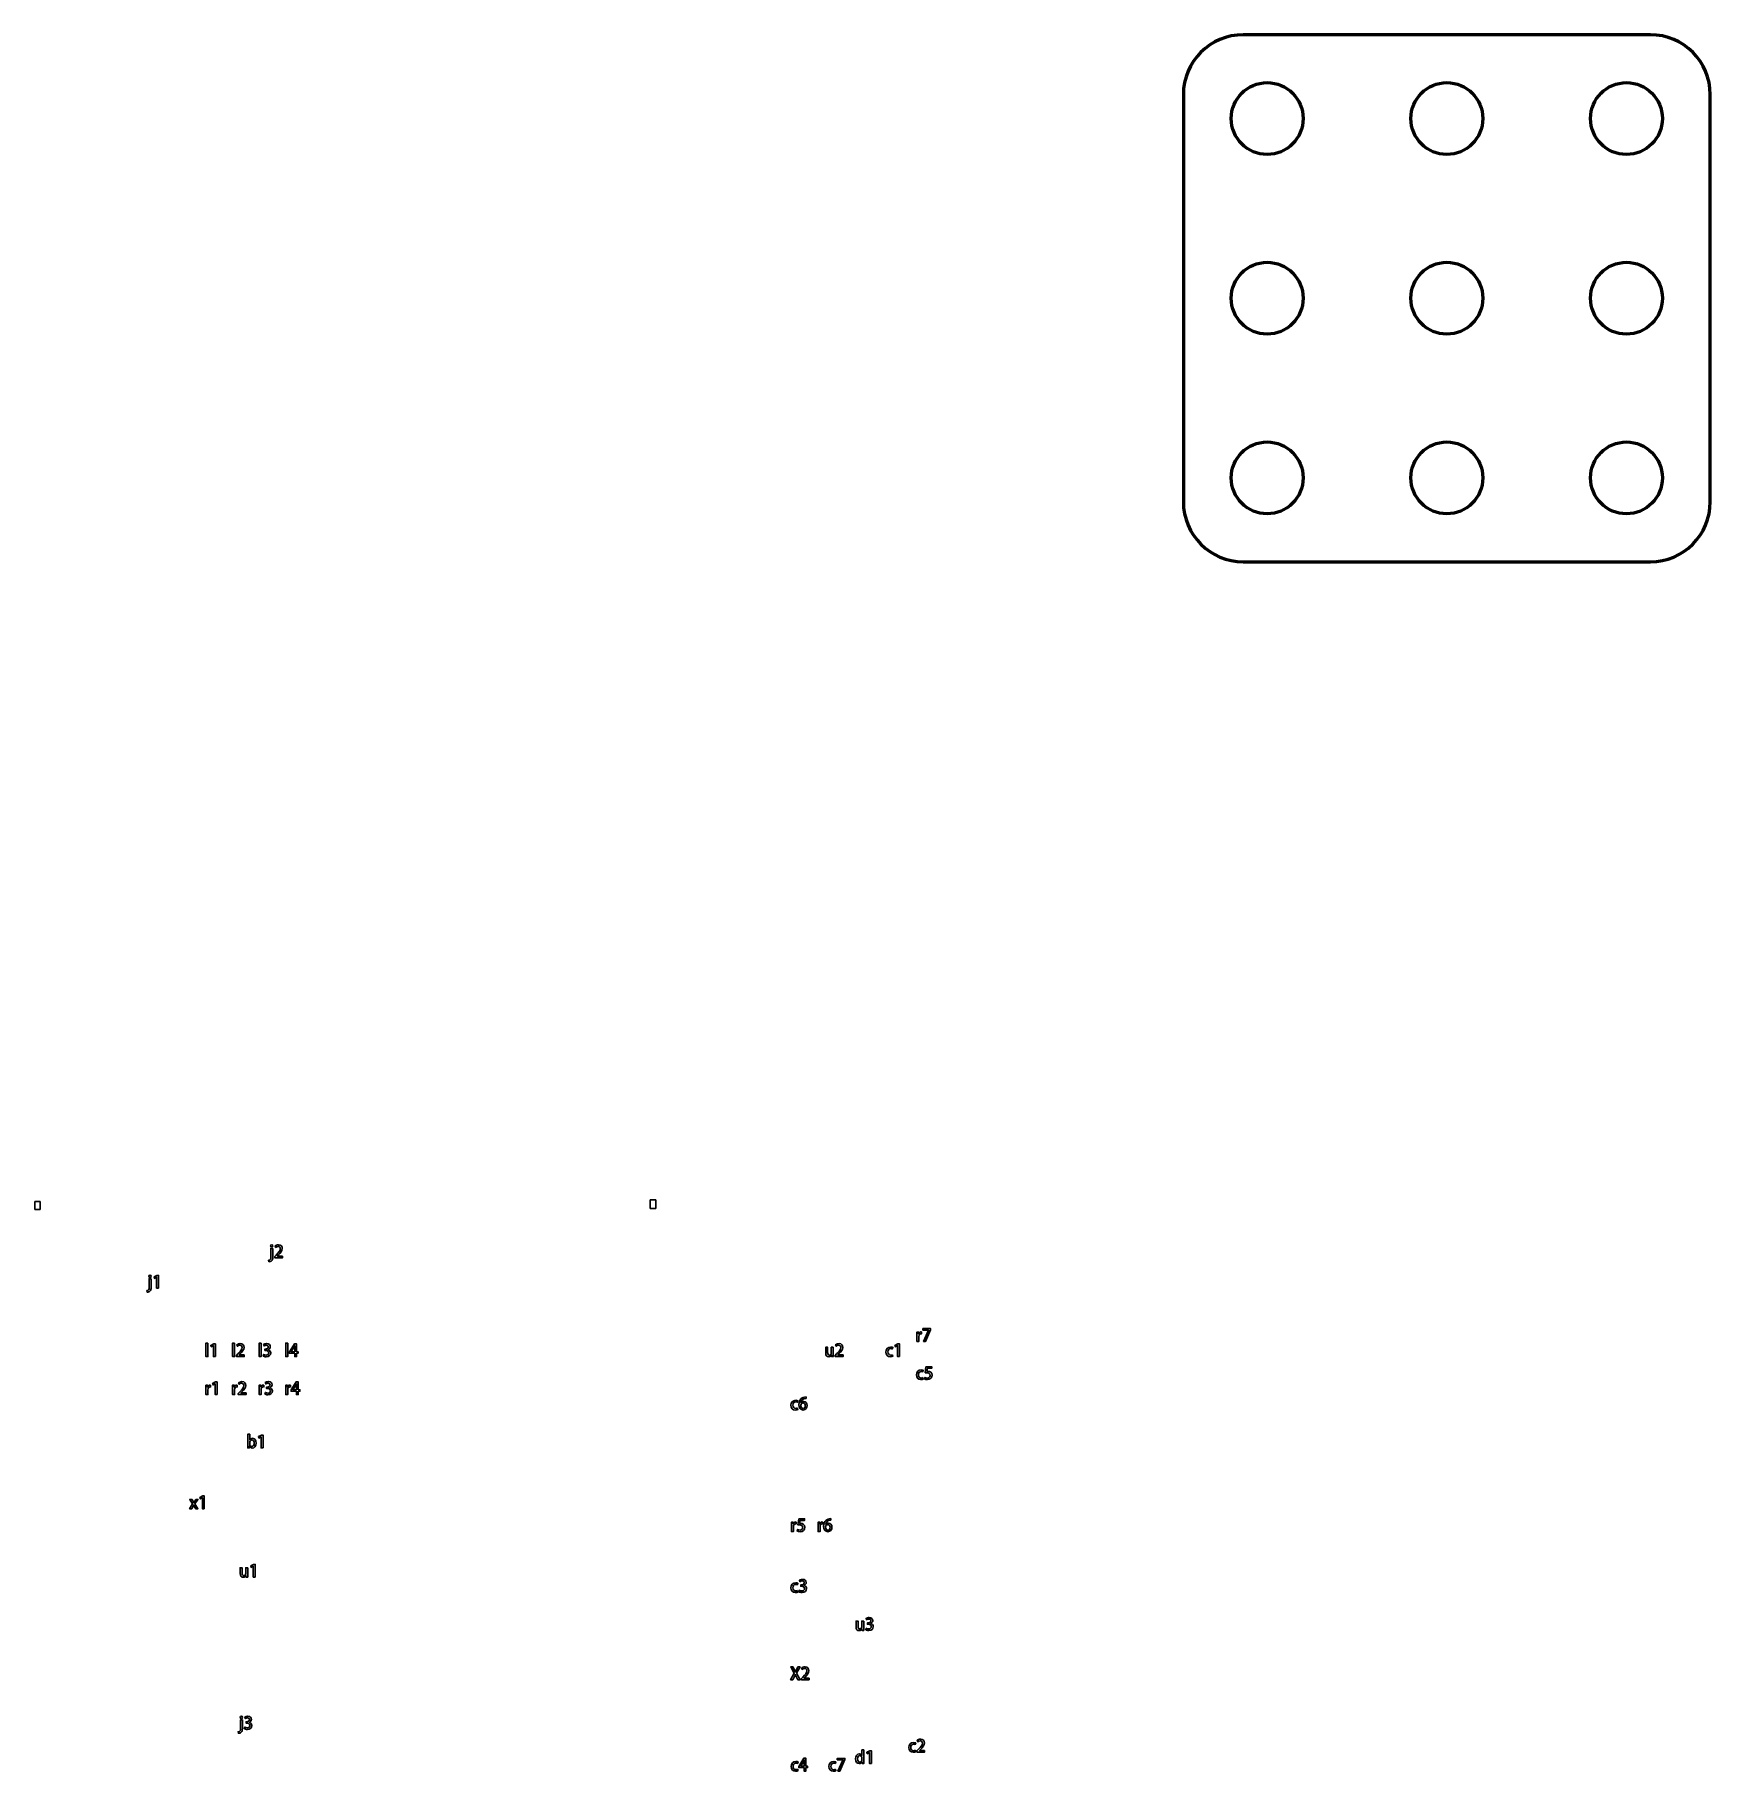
# Model space of a CAD drawing. Header units: centimetres. Extents: x -11.8 to 2.2, y -12.3 to 2.2.
import ezdxf

# ---------------------------------------------------------------- set-up
doc = ezdxf.new("R2010")
doc.units = ezdxf.units.CM
doc.header["$MEASUREMENT"] = 0
doc.header["$XCLIPFRAME"] = 0
doc.layers.add('Layer 1', color=7, linetype='Continuous')
picture_1 = doc.add_image_def('image1.jpg', size_in_pixel=(229, 344))
picture_2 = doc.add_image_def('image2.jpg', size_in_pixel=(244, 367))

msp = doc.modelspace()

# ---------------------------------------------------------------- linework, layer by layer
at = {"layer": 'Layer 1', "lineweight": 53}
for centre in [(-1.49999, 1.49999), (0.00001, 1.49999), (1.50001, 1.49999), (-1.49999, -0.00001), (0.00001, -0.00001), (1.50001, -0.00001), (-1.49999, -1.50001), (0.00001, -1.50001), (1.50001, -1.50001)]:
    msp.add_ellipse(centre, major_axis=(0, 0.30001), ratio=1, dxfattribs=at)
msp.add_open_spline([(-2.2, -1.7), (-2.2, -1.7), (-2.2, 1.7), (-2.2, 1.7), (-2.2, 1.7), (-2.2, 1.97614), (-1.97614, 2.2), (-1.7, 2.2), (-1.7, 2.2), (-1.7, 2.2), (1.7, 2.2), (1.7, 2.2), (1.7, 2.2), (1.97614, 2.2), (2.2, 1.97614), (2.2, 1.7), (2.2, 1.7), (2.2, 1.7), (2.2, -1.7), (2.2, -1.7), (2.2, -1.7), (2.2, -1.97614), (1.97614, -2.2), (1.7, -2.2), (1.7, -2.2), (1.7, -2.2), (-1.7, -2.2), (-1.7, -2.2), (-1.7, -2.2), (-1.97614, -2.2), (-2.2, -1.97614), (-2.2, -1.7)], degree=3, knots=[0, 0, 0, 0, 0.11111111, 0.11111111, 0.11111111, 0.11111111, 0.22222222, 0.22222222, 0.22222222, 0.22222222, 0.33333333, 0.33333333, 0.33333333, 0.33333333, 0.44444444, 0.44444444, 0.44444444, 0.44444444, 0.55555556, 0.55555556, 0.55555556, 0.55555556, 0.66666667, 0.66666667, 0.66666667, 0.66666667, 0.77777778, 0.77777778, 0.77777778, 0.77777778, 1, 1, 1, 1], dxfattribs=at)
at = {"layer": 'Layer 1', "color": 3}
for points, knots in [([(-9.80371, -7.93301), (-9.80371, -7.93301), (-9.82008, -7.93301), (-9.82008, -7.93301), (-9.82008, -7.93301), (-9.82008, -7.93301), (-9.82008, -7.99867), (-9.82008, -7.99867), (-9.82008, -7.99867), (-9.82008, -8.02137), (-9.82206, -8.02969), (-9.83899, -8.03136), (-9.83899, -8.03136), (-9.83899, -8.03136), (-9.8373, -8.0442), (-9.8373, -8.0442), (-9.8373, -8.0442), (-9.82925, -8.0442), (-9.81938, -8.04166), (-9.81317, -8.03574), (-9.81317, -8.03574), (-9.80639, -8.02913), (-9.80371, -8.01953), (-9.80371, -8.00375), (-9.80371, -8.00375), (-9.80371, -8.00375), (-9.80371, -7.93301), (-9.80371, -7.93301)], [0, 0, 0, 0, 0.125, 0.125, 0.125, 0.125, 0.25, 0.25, 0.25, 0.25, 0.375, 0.375, 0.375, 0.375, 0.5, 0.5, 0.5, 0.5, 0.625, 0.625, 0.625, 0.625, 0.75, 0.75, 0.75, 0.75, 1, 1, 1, 1]), ([(-9.80244, -7.91156), (-9.80244, -7.90606), (-9.80611, -7.90196), (-9.8119, -7.90196), (-9.8119, -7.90196), (-9.81754, -7.90196), (-9.82149, -7.90606), (-9.82149, -7.91156), (-9.82149, -7.91156), (-9.82149, -7.91678), (-9.81768, -7.92101), (-9.81204, -7.92101), (-9.81204, -7.92101), (-9.80611, -7.92101), (-9.80244, -7.91678), (-9.80244, -7.91156)], [0, 0, 0, 0, 0.2, 0.2, 0.2, 0.2, 0.4, 0.4, 0.4, 0.4, 0.6, 0.6, 0.6, 0.6, 1, 1, 1, 1]), ([(-9.72243, -7.99721), (-9.72243, -7.99721), (-9.76519, -7.99721), (-9.76519, -7.99721), (-9.76519, -7.99721), (-9.76519, -7.99721), (-9.76519, -7.99693), (-9.76519, -7.99693), (-9.76519, -7.99693), (-9.76519, -7.99693), (-9.75644, -7.98804), (-9.75644, -7.98804), (-9.75644, -7.98804), (-9.73795, -7.96937), (-9.72469, -7.95312), (-9.72469, -7.9336), (-9.72469, -7.9336), (-9.72469, -7.91749), (-9.73428, -7.90267), (-9.75616, -7.90267), (-9.75616, -7.90267), (-9.76801, -7.90267), (-9.77831, -7.90719), (-9.7848, -7.91255), (-9.7848, -7.91255), (-9.7848, -7.91255), (-9.77986, -7.92426), (-9.77986, -7.92426), (-9.77986, -7.92426), (-9.77492, -7.92031), (-9.76759, -7.91593), (-9.7594, -7.91593), (-9.7594, -7.91593), (-9.746, -7.91593), (-9.74106, -7.92497), (-9.74106, -7.93529), (-9.74106, -7.93529), (-9.74106, -7.95128), (-9.75347, -7.96598), (-9.77591, -7.98903), (-9.77591, -7.98903), (-9.77591, -7.98903), (-9.78706, -8.00074), (-9.78706, -8.00074), (-9.78706, -8.00074), (-9.78706, -8.00074), (-9.78706, -8.01076), (-9.78706, -8.01076), (-9.78706, -8.01076), (-9.78706, -8.01076), (-9.72243, -8.01076), (-9.72243, -8.01076), (-9.72243, -8.01076), (-9.72243, -8.01076), (-9.72243, -7.99721), (-9.72243, -7.99721)], [0, 0, 0, 0, 0.06666667, 0.06666667, 0.06666667, 0.06666667, 0.13333333, 0.13333333, 0.13333333, 0.13333333, 0.2, 0.2, 0.2, 0.2, 0.26666667, 0.26666667, 0.26666667, 0.26666667, 0.33333333, 0.33333333, 0.33333333, 0.33333333, 0.4, 0.4, 0.4, 0.4, 0.46666667, 0.46666667, 0.46666667, 0.46666667, 0.53333333, 0.53333333, 0.53333333, 0.53333333, 0.6, 0.6, 0.6, 0.6, 0.66666667, 0.66666667, 0.66666667, 0.66666667, 0.73333333, 0.73333333, 0.73333333, 0.73333333, 0.8, 0.8, 0.8, 0.8, 0.86666667, 0.86666667, 0.86666667, 0.86666667, 1, 1, 1, 1]), ([(-10.81971, -8.18701), (-10.81971, -8.18701), (-10.83608, -8.18701), (-10.83608, -8.18701), (-10.83608, -8.18701), (-10.83608, -8.18701), (-10.83608, -8.25267), (-10.83608, -8.25267), (-10.83608, -8.25267), (-10.83608, -8.27537), (-10.83806, -8.28369), (-10.85499, -8.28536), (-10.85499, -8.28536), (-10.85499, -8.28536), (-10.8533, -8.2982), (-10.8533, -8.2982), (-10.8533, -8.2982), (-10.84525, -8.2982), (-10.83538, -8.29566), (-10.82917, -8.28974), (-10.82917, -8.28974), (-10.82239, -8.28313), (-10.81971, -8.27353), (-10.81971, -8.25775), (-10.81971, -8.25775), (-10.81971, -8.25775), (-10.81971, -8.18701), (-10.81971, -8.18701)], [0, 0, 0, 0, 0.125, 0.125, 0.125, 0.125, 0.25, 0.25, 0.25, 0.25, 0.375, 0.375, 0.375, 0.375, 0.5, 0.5, 0.5, 0.5, 0.625, 0.625, 0.625, 0.625, 0.75, 0.75, 0.75, 0.75, 1, 1, 1, 1]), ([(-10.81844, -8.16556), (-10.81844, -8.16006), (-10.82211, -8.15596), (-10.8279, -8.15596), (-10.8279, -8.15596), (-10.83354, -8.15596), (-10.83749, -8.16006), (-10.83749, -8.16556), (-10.83749, -8.16556), (-10.83749, -8.17078), (-10.83368, -8.17501), (-10.82804, -8.17501), (-10.82804, -8.17501), (-10.82211, -8.17501), (-10.81844, -8.17078), (-10.81844, -8.16556)], [0, 0, 0, 0, 0.2, 0.2, 0.2, 0.2, 0.4, 0.4, 0.4, 0.4, 0.6, 0.6, 0.6, 0.6, 1, 1, 1, 1]), ([(-10.75776, -8.26476), (-10.75776, -8.26476), (-10.75776, -8.1585), (-10.75776, -8.1585), (-10.75776, -8.1585), (-10.75776, -8.1585), (-10.77159, -8.1585), (-10.77159, -8.1585), (-10.77159, -8.1585), (-10.77159, -8.1585), (-10.79558, -8.17135), (-10.79558, -8.17135), (-10.79558, -8.17135), (-10.79558, -8.17135), (-10.79191, -8.18334), (-10.79191, -8.18334), (-10.79191, -8.18334), (-10.79191, -8.18334), (-10.77399, -8.17346), (-10.77399, -8.17346), (-10.77399, -8.17346), (-10.77399, -8.17346), (-10.77371, -8.17346), (-10.77371, -8.17346), (-10.77371, -8.17346), (-10.77371, -8.17346), (-10.77371, -8.26476), (-10.77371, -8.26476), (-10.77371, -8.26476), (-10.77371, -8.26476), (-10.75776, -8.26476), (-10.75776, -8.26476)], [0, 0, 0, 0, 0.11111111, 0.11111111, 0.11111111, 0.11111111, 0.22222222, 0.22222222, 0.22222222, 0.22222222, 0.33333333, 0.33333333, 0.33333333, 0.33333333, 0.44444444, 0.44444444, 0.44444444, 0.44444444, 0.55555556, 0.55555556, 0.55555556, 0.55555556, 0.66666667, 0.66666667, 0.66666667, 0.66666667, 0.77777778, 0.77777778, 0.77777778, 0.77777778, 1, 1, 1, 1]), ([(-4.38547, -8.63024), (-4.38688, -8.62996), (-4.38801, -8.62982), (-4.38956, -8.62982), (-4.38956, -8.62982), (-4.39803, -8.62982), (-4.40621, -8.63588), (-4.40974, -8.64576), (-4.40974, -8.64576), (-4.40974, -8.64576), (-4.41031, -8.64576), (-4.41031, -8.64576), (-4.41031, -8.64576), (-4.41031, -8.64576), (-4.41087, -8.63151), (-4.41087, -8.63151), (-4.41087, -8.63151), (-4.41087, -8.63151), (-4.42512, -8.63151), (-4.42512, -8.63151), (-4.42512, -8.63151), (-4.4247, -8.6387), (-4.42456, -8.64618), (-4.42456, -8.65521), (-4.42456, -8.65521), (-4.42456, -8.65521), (-4.42456, -8.70926), (-4.42456, -8.70926), (-4.42456, -8.70926), (-4.42456, -8.70926), (-4.40819, -8.70926), (-4.40819, -8.70926), (-4.40819, -8.70926), (-4.40819, -8.70926), (-4.40819, -8.66806), (-4.40819, -8.66806), (-4.40819, -8.66806), (-4.40819, -8.65451), (-4.40127, -8.64548), (-4.39027, -8.64548), (-4.39027, -8.64548), (-4.38843, -8.64548), (-4.38688, -8.64562), (-4.38547, -8.6459), (-4.38547, -8.6459), (-4.38547, -8.6459), (-4.38547, -8.63024), (-4.38547, -8.63024)], [0, 0, 0, 0, 0.07692308, 0.07692308, 0.07692308, 0.07692308, 0.15384615, 0.15384615, 0.15384615, 0.15384615, 0.23076923, 0.23076923, 0.23076923, 0.23076923, 0.30769231, 0.30769231, 0.30769231, 0.30769231, 0.38461538, 0.38461538, 0.38461538, 0.38461538, 0.46153846, 0.46153846, 0.46153846, 0.46153846, 0.53846154, 0.53846154, 0.53846154, 0.53846154, 0.61538462, 0.61538462, 0.61538462, 0.61538462, 0.69230769, 0.69230769, 0.69230769, 0.69230769, 0.76923077, 0.76923077, 0.76923077, 0.76923077, 0.84615385, 0.84615385, 0.84615385, 0.84615385, 1, 1, 1, 1]), ([(-4.37503, -8.61655), (-4.37503, -8.61655), (-4.32761, -8.61655), (-4.32761, -8.61655), (-4.32761, -8.61655), (-4.32761, -8.61655), (-4.32761, -8.61683), (-4.32761, -8.61683), (-4.32761, -8.61683), (-4.32761, -8.61683), (-4.3698, -8.70926), (-4.3698, -8.70926), (-4.3698, -8.70926), (-4.3698, -8.70926), (-4.35301, -8.70926), (-4.35301, -8.70926), (-4.35301, -8.70926), (-4.35301, -8.70926), (-4.31082, -8.61331), (-4.31082, -8.61331), (-4.31082, -8.61331), (-4.31082, -8.61331), (-4.31082, -8.603), (-4.31082, -8.603), (-4.31082, -8.603), (-4.31082, -8.603), (-4.37503, -8.603), (-4.37503, -8.603), (-4.37503, -8.603), (-4.37503, -8.603), (-4.37503, -8.61655), (-4.37503, -8.61655)], [0, 0, 0, 0, 0.11111111, 0.11111111, 0.11111111, 0.11111111, 0.22222222, 0.22222222, 0.22222222, 0.22222222, 0.33333333, 0.33333333, 0.33333333, 0.33333333, 0.44444444, 0.44444444, 0.44444444, 0.44444444, 0.55555556, 0.55555556, 0.55555556, 0.55555556, 0.66666667, 0.66666667, 0.66666667, 0.66666667, 0.77777778, 0.77777778, 0.77777778, 0.77777778, 1, 1, 1, 1]), ([(-10.34544, -8.72309), (-10.34544, -8.72309), (-10.36181, -8.72309), (-10.36181, -8.72309), (-10.36181, -8.72309), (-10.36181, -8.72309), (-10.36181, -8.83626), (-10.36181, -8.83626), (-10.36181, -8.83626), (-10.36181, -8.83626), (-10.34544, -8.83626), (-10.34544, -8.83626), (-10.34544, -8.83626), (-10.34544, -8.83626), (-10.34544, -8.72309), (-10.34544, -8.72309)], [0, 0, 0, 0, 0.2, 0.2, 0.2, 0.2, 0.4, 0.4, 0.4, 0.4, 0.6, 0.6, 0.6, 0.6, 1, 1, 1, 1]), ([(-10.28321, -8.83626), (-10.28321, -8.83626), (-10.28321, -8.73), (-10.28321, -8.73), (-10.28321, -8.73), (-10.28321, -8.73), (-10.29704, -8.73), (-10.29704, -8.73), (-10.29704, -8.73), (-10.29704, -8.73), (-10.32103, -8.74285), (-10.32103, -8.74285), (-10.32103, -8.74285), (-10.32103, -8.74285), (-10.31736, -8.75484), (-10.31736, -8.75484), (-10.31736, -8.75484), (-10.31736, -8.75484), (-10.29944, -8.74496), (-10.29944, -8.74496), (-10.29944, -8.74496), (-10.29944, -8.74496), (-10.29916, -8.74496), (-10.29916, -8.74496), (-10.29916, -8.74496), (-10.29916, -8.74496), (-10.29916, -8.83626), (-10.29916, -8.83626), (-10.29916, -8.83626), (-10.29916, -8.83626), (-10.28321, -8.83626), (-10.28321, -8.83626)], [0, 0, 0, 0, 0.11111111, 0.11111111, 0.11111111, 0.11111111, 0.22222222, 0.22222222, 0.22222222, 0.22222222, 0.33333333, 0.33333333, 0.33333333, 0.33333333, 0.44444444, 0.44444444, 0.44444444, 0.44444444, 0.55555556, 0.55555556, 0.55555556, 0.55555556, 0.66666667, 0.66666667, 0.66666667, 0.66666667, 0.77777778, 0.77777778, 0.77777778, 0.77777778, 1, 1, 1, 1]), ([(-10.12319, -8.72309), (-10.12319, -8.72309), (-10.13956, -8.72309), (-10.13956, -8.72309), (-10.13956, -8.72309), (-10.13956, -8.72309), (-10.13956, -8.83626), (-10.13956, -8.83626), (-10.13956, -8.83626), (-10.13956, -8.83626), (-10.12319, -8.83626), (-10.12319, -8.83626), (-10.12319, -8.83626), (-10.12319, -8.83626), (-10.12319, -8.72309), (-10.12319, -8.72309)], [0, 0, 0, 0, 0.2, 0.2, 0.2, 0.2, 0.4, 0.4, 0.4, 0.4, 0.6, 0.6, 0.6, 0.6, 1, 1, 1, 1]), ([(-10.04163, -8.82271), (-10.04163, -8.82271), (-10.08439, -8.82271), (-10.08439, -8.82271), (-10.08439, -8.82271), (-10.08439, -8.82271), (-10.08439, -8.82243), (-10.08439, -8.82243), (-10.08439, -8.82243), (-10.08439, -8.82243), (-10.07564, -8.81354), (-10.07564, -8.81354), (-10.07564, -8.81354), (-10.05715, -8.79487), (-10.04389, -8.77862), (-10.04389, -8.7591), (-10.04389, -8.7591), (-10.04389, -8.74299), (-10.05348, -8.72817), (-10.07536, -8.72817), (-10.07536, -8.72817), (-10.08721, -8.72817), (-10.09751, -8.73269), (-10.104, -8.73805), (-10.104, -8.73805), (-10.104, -8.73805), (-10.09906, -8.74976), (-10.09906, -8.74976), (-10.09906, -8.74976), (-10.09412, -8.74581), (-10.08679, -8.74143), (-10.0786, -8.74143), (-10.0786, -8.74143), (-10.0652, -8.74143), (-10.06026, -8.75047), (-10.06026, -8.76079), (-10.06026, -8.76079), (-10.06026, -8.77678), (-10.07267, -8.79148), (-10.09511, -8.81453), (-10.09511, -8.81453), (-10.09511, -8.81453), (-10.10626, -8.82624), (-10.10626, -8.82624), (-10.10626, -8.82624), (-10.10626, -8.82624), (-10.10626, -8.83626), (-10.10626, -8.83626), (-10.10626, -8.83626), (-10.10626, -8.83626), (-10.04163, -8.83626), (-10.04163, -8.83626), (-10.04163, -8.83626), (-10.04163, -8.83626), (-10.04163, -8.82271), (-10.04163, -8.82271)], [0, 0, 0, 0, 0.06666667, 0.06666667, 0.06666667, 0.06666667, 0.13333333, 0.13333333, 0.13333333, 0.13333333, 0.2, 0.2, 0.2, 0.2, 0.26666667, 0.26666667, 0.26666667, 0.26666667, 0.33333333, 0.33333333, 0.33333333, 0.33333333, 0.4, 0.4, 0.4, 0.4, 0.46666667, 0.46666667, 0.46666667, 0.46666667, 0.53333333, 0.53333333, 0.53333333, 0.53333333, 0.6, 0.6, 0.6, 0.6, 0.66666667, 0.66666667, 0.66666667, 0.66666667, 0.73333333, 0.73333333, 0.73333333, 0.73333333, 0.8, 0.8, 0.8, 0.8, 0.86666667, 0.86666667, 0.86666667, 0.86666667, 1, 1, 1, 1]), ([(-9.90094, -8.72309), (-9.90094, -8.72309), (-9.91731, -8.72309), (-9.91731, -8.72309), (-9.91731, -8.72309), (-9.91731, -8.72309), (-9.91731, -8.83626), (-9.91731, -8.83626), (-9.91731, -8.83626), (-9.91731, -8.83626), (-9.90094, -8.83626), (-9.90094, -8.83626), (-9.90094, -8.83626), (-9.90094, -8.83626), (-9.90094, -8.72309), (-9.90094, -8.72309)], [0, 0, 0, 0, 0.2, 0.2, 0.2, 0.2, 0.4, 0.4, 0.4, 0.4, 0.6, 0.6, 0.6, 0.6, 1, 1, 1, 1]), ([(-9.84351, -8.77869), (-9.83137, -8.77417), (-9.8246, -8.76469), (-9.8246, -8.75376), (-9.8246, -8.75376), (-9.8246, -8.74016), (-9.83434, -8.72817), (-9.85423, -8.72817), (-9.85423, -8.72817), (-9.86524, -8.72817), (-9.87554, -8.73198), (-9.8809, -8.73593), (-9.8809, -8.73593), (-9.8809, -8.73593), (-9.87681, -8.74767), (-9.87681, -8.74767), (-9.87681, -8.74767), (-9.87272, -8.74482), (-9.86538, -8.74129), (-9.8579, -8.74129), (-9.8579, -8.74129), (-9.84661, -8.74129), (-9.84125, -8.74795), (-9.84125, -8.75632), (-9.84125, -8.75632), (-9.84125, -8.76808), (-9.85325, -8.77361), (-9.86242, -8.77361), (-9.86242, -8.77361), (-9.86242, -8.77361), (-9.86933, -8.77361), (-9.86933, -8.77361), (-9.86933, -8.77361), (-9.86933, -8.77361), (-9.86933, -8.78532), (-9.86933, -8.78532), (-9.86933, -8.78532), (-9.86933, -8.78532), (-9.86214, -8.78532), (-9.86214, -8.78532), (-9.86214, -8.78532), (-9.84958, -8.78532), (-9.83801, -8.79167), (-9.83801, -8.80536), (-9.83801, -8.80536), (-9.83801, -8.81481), (-9.84422, -8.82469), (-9.85931, -8.82469), (-9.85931, -8.82469), (-9.86806, -8.82469), (-9.87653, -8.82116), (-9.88034, -8.81862), (-9.88034, -8.81862), (-9.88034, -8.81862), (-9.88457, -8.83118), (-9.88457, -8.83118), (-9.88457, -8.83118), (-9.87949, -8.83457), (-9.86962, -8.83781), (-9.85861, -8.83781), (-9.85861, -8.83781), (-9.83448, -8.83781), (-9.82121, -8.82328), (-9.82121, -8.80592), (-9.82121, -8.80592), (-9.82121, -8.79096), (-9.83152, -8.78123), (-9.84351, -8.77897), (-9.84351, -8.77897), (-9.84351, -8.77897), (-9.84351, -8.77869), (-9.84351, -8.77869)], [0, 0, 0, 0, 0.05263158, 0.05263158, 0.05263158, 0.05263158, 0.10526316, 0.10526316, 0.10526316, 0.10526316, 0.15789474, 0.15789474, 0.15789474, 0.15789474, 0.21052632, 0.21052632, 0.21052632, 0.21052632, 0.26315789, 0.26315789, 0.26315789, 0.26315789, 0.31578947, 0.31578947, 0.31578947, 0.31578947, 0.36842105, 0.36842105, 0.36842105, 0.36842105, 0.42105263, 0.42105263, 0.42105263, 0.42105263, 0.47368421, 0.47368421, 0.47368421, 0.47368421, 0.52631579, 0.52631579, 0.52631579, 0.52631579, 0.57894737, 0.57894737, 0.57894737, 0.57894737, 0.63157895, 0.63157895, 0.63157895, 0.63157895, 0.68421053, 0.68421053, 0.68421053, 0.68421053, 0.73684211, 0.73684211, 0.73684211, 0.73684211, 0.78947368, 0.78947368, 0.78947368, 0.78947368, 0.84210526, 0.84210526, 0.84210526, 0.84210526, 0.89473684, 0.89473684, 0.89473684, 0.89473684, 1, 1, 1, 1]), ([(-9.67869, -8.72309), (-9.67869, -8.72309), (-9.69506, -8.72309), (-9.69506, -8.72309), (-9.69506, -8.72309), (-9.69506, -8.72309), (-9.69506, -8.83626), (-9.69506, -8.83626), (-9.69506, -8.83626), (-9.69506, -8.83626), (-9.67869, -8.83626), (-9.67869, -8.83626), (-9.67869, -8.83626), (-9.67869, -8.83626), (-9.67869, -8.72309), (-9.67869, -8.72309)], [0, 0, 0, 0, 0.2, 0.2, 0.2, 0.2, 0.4, 0.4, 0.4, 0.4, 0.6, 0.6, 0.6, 0.6, 1, 1, 1, 1]), ([(-9.60531, -8.80818), (-9.60531, -8.80818), (-9.59205, -8.80818), (-9.59205, -8.80818), (-9.59205, -8.80818), (-9.59205, -8.80818), (-9.59205, -8.79576), (-9.59205, -8.79576), (-9.59205, -8.79576), (-9.59205, -8.79576), (-9.60531, -8.79576), (-9.60531, -8.79576), (-9.60531, -8.79576), (-9.60531, -8.79576), (-9.60531, -8.73), (-9.60531, -8.73), (-9.60531, -8.73), (-9.60531, -8.73), (-9.62352, -8.73), (-9.62352, -8.73), (-9.62352, -8.73), (-9.62352, -8.73), (-9.66515, -8.7976), (-9.66515, -8.7976), (-9.66515, -8.7976), (-9.66515, -8.7976), (-9.66515, -8.80818), (-9.66515, -8.80818), (-9.66515, -8.80818), (-9.66515, -8.80818), (-9.6207, -8.80818), (-9.6207, -8.80818), (-9.6207, -8.80818), (-9.6207, -8.80818), (-9.6207, -8.83626), (-9.6207, -8.83626), (-9.6207, -8.83626), (-9.6207, -8.83626), (-9.60531, -8.83626), (-9.60531, -8.83626), (-9.60531, -8.83626), (-9.60531, -8.83626), (-9.60531, -8.80818), (-9.60531, -8.80818)], [0, 0, 0, 0, 0.08333333, 0.08333333, 0.08333333, 0.08333333, 0.16666667, 0.16666667, 0.16666667, 0.16666667, 0.25, 0.25, 0.25, 0.25, 0.33333333, 0.33333333, 0.33333333, 0.33333333, 0.41666667, 0.41666667, 0.41666667, 0.41666667, 0.5, 0.5, 0.5, 0.5, 0.58333333, 0.58333333, 0.58333333, 0.58333333, 0.66666667, 0.66666667, 0.66666667, 0.66666667, 0.75, 0.75, 0.75, 0.75, 0.83333333, 0.83333333, 0.83333333, 0.83333333, 1, 1, 1, 1]), ([(-9.64976, -8.79548), (-9.64976, -8.79548), (-9.62944, -8.76302), (-9.62944, -8.76302), (-9.62944, -8.76302), (-9.62648, -8.75738), (-9.6238, -8.75216), (-9.62055, -8.74539), (-9.62055, -8.74539), (-9.62055, -8.74539), (-9.61999, -8.74539), (-9.61999, -8.74539), (-9.61999, -8.74539), (-9.62041, -8.75145), (-9.6207, -8.7578), (-9.6207, -8.76387), (-9.6207, -8.76387), (-9.6207, -8.76387), (-9.6207, -8.79576), (-9.6207, -8.79576), (-9.6207, -8.79576), (-9.6207, -8.79576), (-9.64976, -8.79576), (-9.64976, -8.79576), (-9.64976, -8.79576), (-9.64976, -8.79576), (-9.64976, -8.79548), (-9.64976, -8.79548)], [0, 0, 0, 0, 0.125, 0.125, 0.125, 0.125, 0.25, 0.25, 0.25, 0.25, 0.375, 0.375, 0.375, 0.375, 0.5, 0.5, 0.5, 0.5, 0.625, 0.625, 0.625, 0.625, 0.75, 0.75, 0.75, 0.75, 1, 1, 1, 1]), ([(-5.12334, -8.75851), (-5.12334, -8.75851), (-5.13971, -8.75851), (-5.13971, -8.75851), (-5.13971, -8.75851), (-5.13971, -8.75851), (-5.13971, -8.80663), (-5.13971, -8.80663), (-5.13971, -8.80663), (-5.13971, -8.81834), (-5.14846, -8.82427), (-5.15594, -8.82427), (-5.15594, -8.82427), (-5.16666, -8.82427), (-5.17047, -8.81538), (-5.17047, -8.80197), (-5.17047, -8.80197), (-5.17047, -8.80197), (-5.17047, -8.75851), (-5.17047, -8.75851), (-5.17047, -8.75851), (-5.17047, -8.75851), (-5.18684, -8.75851), (-5.18684, -8.75851), (-5.18684, -8.75851), (-5.18684, -8.75851), (-5.18684, -8.8047), (-5.18684, -8.8047), (-5.18684, -8.8047), (-5.18684, -8.82949), (-5.17513, -8.83781), (-5.16172, -8.83781), (-5.16172, -8.83781), (-5.14916, -8.83781), (-5.14154, -8.83033), (-5.1383, -8.82497), (-5.1383, -8.82497), (-5.1383, -8.82497), (-5.13787, -8.82497), (-5.13787, -8.82497), (-5.13787, -8.82497), (-5.13787, -8.82497), (-5.13703, -8.83626), (-5.13703, -8.83626), (-5.13703, -8.83626), (-5.13703, -8.83626), (-5.12264, -8.83626), (-5.12264, -8.83626), (-5.12264, -8.83626), (-5.12292, -8.83005), (-5.12334, -8.82274), (-5.12334, -8.81401), (-5.12334, -8.81401), (-5.12334, -8.81401), (-5.12334, -8.75851), (-5.12334, -8.75851)], [0, 0, 0, 0, 0.06666667, 0.06666667, 0.06666667, 0.06666667, 0.13333333, 0.13333333, 0.13333333, 0.13333333, 0.2, 0.2, 0.2, 0.2, 0.26666667, 0.26666667, 0.26666667, 0.26666667, 0.33333333, 0.33333333, 0.33333333, 0.33333333, 0.4, 0.4, 0.4, 0.4, 0.46666667, 0.46666667, 0.46666667, 0.46666667, 0.53333333, 0.53333333, 0.53333333, 0.53333333, 0.6, 0.6, 0.6, 0.6, 0.66666667, 0.66666667, 0.66666667, 0.66666667, 0.73333333, 0.73333333, 0.73333333, 0.73333333, 0.8, 0.8, 0.8, 0.8, 0.86666667, 0.86666667, 0.86666667, 0.86666667, 1, 1, 1, 1]), ([(-5.04164, -8.82271), (-5.04164, -8.82271), (-5.0844, -8.82271), (-5.0844, -8.82271), (-5.0844, -8.82271), (-5.0844, -8.82271), (-5.0844, -8.82243), (-5.0844, -8.82243), (-5.0844, -8.82243), (-5.0844, -8.82243), (-5.07565, -8.81354), (-5.07565, -8.81354), (-5.07565, -8.81354), (-5.05716, -8.79487), (-5.0439, -8.77862), (-5.0439, -8.7591), (-5.0439, -8.7591), (-5.0439, -8.74299), (-5.05349, -8.72817), (-5.07537, -8.72817), (-5.07537, -8.72817), (-5.08722, -8.72817), (-5.09752, -8.73269), (-5.10401, -8.73805), (-5.10401, -8.73805), (-5.10401, -8.73805), (-5.09907, -8.74976), (-5.09907, -8.74976), (-5.09907, -8.74976), (-5.09413, -8.74581), (-5.0868, -8.74143), (-5.07861, -8.74143), (-5.07861, -8.74143), (-5.06521, -8.74143), (-5.06027, -8.75047), (-5.06027, -8.76079), (-5.06027, -8.76079), (-5.06027, -8.77678), (-5.07268, -8.79148), (-5.09512, -8.81453), (-5.09512, -8.81453), (-5.09512, -8.81453), (-5.10627, -8.82624), (-5.10627, -8.82624), (-5.10627, -8.82624), (-5.10627, -8.82624), (-5.10627, -8.83626), (-5.10627, -8.83626), (-5.10627, -8.83626), (-5.10627, -8.83626), (-5.04164, -8.83626), (-5.04164, -8.83626), (-5.04164, -8.83626), (-5.04164, -8.83626), (-5.04164, -8.82271), (-5.04164, -8.82271)], [0, 0, 0, 0, 0.06666667, 0.06666667, 0.06666667, 0.06666667, 0.13333333, 0.13333333, 0.13333333, 0.13333333, 0.2, 0.2, 0.2, 0.2, 0.26666667, 0.26666667, 0.26666667, 0.26666667, 0.33333333, 0.33333333, 0.33333333, 0.33333333, 0.4, 0.4, 0.4, 0.4, 0.46666667, 0.46666667, 0.46666667, 0.46666667, 0.53333333, 0.53333333, 0.53333333, 0.53333333, 0.6, 0.6, 0.6, 0.6, 0.66666667, 0.66666667, 0.66666667, 0.66666667, 0.73333333, 0.73333333, 0.73333333, 0.73333333, 0.8, 0.8, 0.8, 0.8, 0.86666667, 0.86666667, 0.86666667, 0.86666667, 1, 1, 1, 1]), ([(-4.62846, -8.82158), (-4.63213, -8.82314), (-4.63665, -8.82469), (-4.64314, -8.82469), (-4.64314, -8.82469), (-4.65669, -8.82469), (-4.6667, -8.81453), (-4.6667, -8.79745), (-4.6667, -8.79745), (-4.6667, -8.78221), (-4.65824, -8.7698), (-4.643, -8.7698), (-4.643, -8.7698), (-4.63637, -8.7698), (-4.63185, -8.77149), (-4.62903, -8.7729), (-4.62903, -8.7729), (-4.62903, -8.7729), (-4.62578, -8.76034), (-4.62578, -8.76034), (-4.62578, -8.76034), (-4.62917, -8.75865), (-4.63566, -8.75682), (-4.64314, -8.75682), (-4.64314, -8.75682), (-4.66812, -8.75682), (-4.68336, -8.77459), (-4.68336, -8.79816), (-4.68336, -8.79816), (-4.68336, -8.82243), (-4.66868, -8.83781), (-4.64624, -8.83781), (-4.64624, -8.83781), (-4.63721, -8.83781), (-4.62987, -8.83555), (-4.62621, -8.83386), (-4.62621, -8.83386), (-4.62621, -8.83386), (-4.62846, -8.82158), (-4.62846, -8.82158)], [0, 0, 0, 0, 0.09090909, 0.09090909, 0.09090909, 0.09090909, 0.18181818, 0.18181818, 0.18181818, 0.18181818, 0.27272727, 0.27272727, 0.27272727, 0.27272727, 0.36363636, 0.36363636, 0.36363636, 0.36363636, 0.45454545, 0.45454545, 0.45454545, 0.45454545, 0.54545455, 0.54545455, 0.54545455, 0.54545455, 0.63636364, 0.63636364, 0.63636364, 0.63636364, 0.72727273, 0.72727273, 0.72727273, 0.72727273, 0.81818182, 0.81818182, 0.81818182, 0.81818182, 1, 1, 1, 1]), ([(-4.57018, -8.83626), (-4.57018, -8.83626), (-4.57018, -8.73), (-4.57018, -8.73), (-4.57018, -8.73), (-4.57018, -8.73), (-4.58401, -8.73), (-4.58401, -8.73), (-4.58401, -8.73), (-4.58401, -8.73), (-4.608, -8.74285), (-4.608, -8.74285), (-4.608, -8.74285), (-4.608, -8.74285), (-4.60433, -8.75484), (-4.60433, -8.75484), (-4.60433, -8.75484), (-4.60433, -8.75484), (-4.58641, -8.74496), (-4.58641, -8.74496), (-4.58641, -8.74496), (-4.58641, -8.74496), (-4.58613, -8.74496), (-4.58613, -8.74496), (-4.58613, -8.74496), (-4.58613, -8.74496), (-4.58613, -8.83626), (-4.58613, -8.83626), (-4.58613, -8.83626), (-4.58613, -8.83626), (-4.57018, -8.83626), (-4.57018, -8.83626)], [0, 0, 0, 0, 0.11111111, 0.11111111, 0.11111111, 0.11111111, 0.22222222, 0.22222222, 0.22222222, 0.22222222, 0.33333333, 0.33333333, 0.33333333, 0.33333333, 0.44444444, 0.44444444, 0.44444444, 0.44444444, 0.55555556, 0.55555556, 0.55555556, 0.55555556, 0.66666667, 0.66666667, 0.66666667, 0.66666667, 0.77777778, 0.77777778, 0.77777778, 0.77777778, 1, 1, 1, 1]), ([(-4.37446, -9.01208), (-4.37813, -9.01364), (-4.38265, -9.01519), (-4.38914, -9.01519), (-4.38914, -9.01519), (-4.40269, -9.01519), (-4.4127, -9.00503), (-4.4127, -8.98795), (-4.4127, -8.98795), (-4.4127, -8.97271), (-4.40424, -8.9603), (-4.389, -8.9603), (-4.389, -8.9603), (-4.38237, -8.9603), (-4.37785, -8.96199), (-4.37503, -8.9634), (-4.37503, -8.9634), (-4.37503, -8.9634), (-4.37178, -8.95084), (-4.37178, -8.95084), (-4.37178, -8.95084), (-4.37517, -8.94915), (-4.38166, -8.94732), (-4.38914, -8.94732), (-4.38914, -8.94732), (-4.41412, -8.94732), (-4.42936, -8.96509), (-4.42936, -8.98866), (-4.42936, -8.98866), (-4.42936, -9.01293), (-4.41468, -9.02831), (-4.39224, -9.02831), (-4.39224, -9.02831), (-4.38321, -9.02831), (-4.37587, -9.02605), (-4.37221, -9.02436), (-4.37221, -9.02436), (-4.37221, -9.02436), (-4.37446, -9.01208), (-4.37446, -9.01208)], [0, 0, 0, 0, 0.09090909, 0.09090909, 0.09090909, 0.09090909, 0.18181818, 0.18181818, 0.18181818, 0.18181818, 0.27272727, 0.27272727, 0.27272727, 0.27272727, 0.36363636, 0.36363636, 0.36363636, 0.36363636, 0.45454545, 0.45454545, 0.45454545, 0.45454545, 0.54545455, 0.54545455, 0.54545455, 0.54545455, 0.63636364, 0.63636364, 0.63636364, 0.63636364, 0.72727273, 0.72727273, 0.72727273, 0.72727273, 0.81818182, 0.81818182, 0.81818182, 0.81818182, 1, 1, 1, 1]), ([(-4.34934, -8.9205), (-4.34934, -8.9205), (-4.35598, -8.97187), (-4.35598, -8.97187), (-4.35598, -8.97187), (-4.35245, -8.9713), (-4.3485, -8.97102), (-4.34313, -8.97102), (-4.34313, -8.97102), (-4.32423, -8.97102), (-4.31491, -8.97963), (-4.31491, -8.99332), (-4.31491, -8.99332), (-4.31491, -9.00715), (-4.32564, -9.01533), (-4.33763, -9.01533), (-4.33763, -9.01533), (-4.34624, -9.01533), (-4.354, -9.01237), (-4.35823, -9.00997), (-4.35823, -9.00997), (-4.35823, -9.00997), (-4.3619, -9.02239), (-4.3619, -9.02239), (-4.3619, -9.02239), (-4.35696, -9.02549), (-4.34751, -9.02831), (-4.33707, -9.02831), (-4.33707, -9.02831), (-4.31392, -9.02831), (-4.29826, -9.01237), (-4.29826, -8.99191), (-4.29826, -8.99191), (-4.29826, -8.97017), (-4.31491, -8.95889), (-4.33424, -8.95889), (-4.33424, -8.95889), (-4.33721, -8.95889), (-4.33918, -8.95917), (-4.3413, -8.95931), (-4.3413, -8.95931), (-4.3413, -8.95931), (-4.33777, -8.93405), (-4.33777, -8.93405), (-4.33777, -8.93405), (-4.33777, -8.93405), (-4.30052, -8.93405), (-4.30052, -8.93405), (-4.30052, -8.93405), (-4.30052, -8.93405), (-4.30052, -8.9205), (-4.30052, -8.9205), (-4.30052, -8.9205), (-4.30052, -8.9205), (-4.34934, -8.9205), (-4.34934, -8.9205)], [0, 0, 0, 0, 0.06666667, 0.06666667, 0.06666667, 0.06666667, 0.13333333, 0.13333333, 0.13333333, 0.13333333, 0.2, 0.2, 0.2, 0.2, 0.26666667, 0.26666667, 0.26666667, 0.26666667, 0.33333333, 0.33333333, 0.33333333, 0.33333333, 0.4, 0.4, 0.4, 0.4, 0.46666667, 0.46666667, 0.46666667, 0.46666667, 0.53333333, 0.53333333, 0.53333333, 0.53333333, 0.6, 0.6, 0.6, 0.6, 0.66666667, 0.66666667, 0.66666667, 0.66666667, 0.73333333, 0.73333333, 0.73333333, 0.73333333, 0.8, 0.8, 0.8, 0.8, 0.86666667, 0.86666667, 0.86666667, 0.86666667, 1, 1, 1, 1]), ([(-10.32272, -9.07474), (-10.32413, -9.07446), (-10.32526, -9.07432), (-10.32681, -9.07432), (-10.32681, -9.07432), (-10.33528, -9.07432), (-10.34346, -9.08038), (-10.34699, -9.09026), (-10.34699, -9.09026), (-10.34699, -9.09026), (-10.34756, -9.09026), (-10.34756, -9.09026), (-10.34756, -9.09026), (-10.34756, -9.09026), (-10.34812, -9.07601), (-10.34812, -9.07601), (-10.34812, -9.07601), (-10.34812, -9.07601), (-10.36237, -9.07601), (-10.36237, -9.07601), (-10.36237, -9.07601), (-10.36195, -9.0832), (-10.36181, -9.09068), (-10.36181, -9.09971), (-10.36181, -9.09971), (-10.36181, -9.09971), (-10.36181, -9.15376), (-10.36181, -9.15376), (-10.36181, -9.15376), (-10.36181, -9.15376), (-10.34544, -9.15376), (-10.34544, -9.15376), (-10.34544, -9.15376), (-10.34544, -9.15376), (-10.34544, -9.11256), (-10.34544, -9.11256), (-10.34544, -9.11256), (-10.34544, -9.09901), (-10.33852, -9.08998), (-10.32752, -9.08998), (-10.32752, -9.08998), (-10.32568, -9.08998), (-10.32413, -9.09012), (-10.32272, -9.0904), (-10.32272, -9.0904), (-10.32272, -9.0904), (-10.32272, -9.07474), (-10.32272, -9.07474)], [0, 0, 0, 0, 0.07692308, 0.07692308, 0.07692308, 0.07692308, 0.15384615, 0.15384615, 0.15384615, 0.15384615, 0.23076923, 0.23076923, 0.23076923, 0.23076923, 0.30769231, 0.30769231, 0.30769231, 0.30769231, 0.38461538, 0.38461538, 0.38461538, 0.38461538, 0.46153846, 0.46153846, 0.46153846, 0.46153846, 0.53846154, 0.53846154, 0.53846154, 0.53846154, 0.61538462, 0.61538462, 0.61538462, 0.61538462, 0.69230769, 0.69230769, 0.69230769, 0.69230769, 0.76923077, 0.76923077, 0.76923077, 0.76923077, 0.84615385, 0.84615385, 0.84615385, 0.84615385, 1, 1, 1, 1]), ([(-10.26867, -9.15376), (-10.26867, -9.15376), (-10.26867, -9.0475), (-10.26867, -9.0475), (-10.26867, -9.0475), (-10.26867, -9.0475), (-10.2825, -9.0475), (-10.2825, -9.0475), (-10.2825, -9.0475), (-10.2825, -9.0475), (-10.30649, -9.06035), (-10.30649, -9.06035), (-10.30649, -9.06035), (-10.30649, -9.06035), (-10.30282, -9.07234), (-10.30282, -9.07234), (-10.30282, -9.07234), (-10.30282, -9.07234), (-10.2849, -9.06246), (-10.2849, -9.06246), (-10.2849, -9.06246), (-10.2849, -9.06246), (-10.28462, -9.06246), (-10.28462, -9.06246), (-10.28462, -9.06246), (-10.28462, -9.06246), (-10.28462, -9.15376), (-10.28462, -9.15376), (-10.28462, -9.15376), (-10.28462, -9.15376), (-10.26867, -9.15376), (-10.26867, -9.15376)], [0, 0, 0, 0, 0.11111111, 0.11111111, 0.11111111, 0.11111111, 0.22222222, 0.22222222, 0.22222222, 0.22222222, 0.33333333, 0.33333333, 0.33333333, 0.33333333, 0.44444444, 0.44444444, 0.44444444, 0.44444444, 0.55555556, 0.55555556, 0.55555556, 0.55555556, 0.66666667, 0.66666667, 0.66666667, 0.66666667, 0.77777778, 0.77777778, 0.77777778, 0.77777778, 1, 1, 1, 1]), ([(-10.10047, -9.07474), (-10.10188, -9.07446), (-10.10301, -9.07432), (-10.10456, -9.07432), (-10.10456, -9.07432), (-10.11303, -9.07432), (-10.12121, -9.08038), (-10.12474, -9.09026), (-10.12474, -9.09026), (-10.12474, -9.09026), (-10.12531, -9.09026), (-10.12531, -9.09026), (-10.12531, -9.09026), (-10.12531, -9.09026), (-10.12587, -9.07601), (-10.12587, -9.07601), (-10.12587, -9.07601), (-10.12587, -9.07601), (-10.14012, -9.07601), (-10.14012, -9.07601), (-10.14012, -9.07601), (-10.1397, -9.0832), (-10.13956, -9.09068), (-10.13956, -9.09971), (-10.13956, -9.09971), (-10.13956, -9.09971), (-10.13956, -9.15376), (-10.13956, -9.15376), (-10.13956, -9.15376), (-10.13956, -9.15376), (-10.12319, -9.15376), (-10.12319, -9.15376), (-10.12319, -9.15376), (-10.12319, -9.15376), (-10.12319, -9.11256), (-10.12319, -9.11256), (-10.12319, -9.11256), (-10.12319, -9.09901), (-10.11627, -9.08998), (-10.10527, -9.08998), (-10.10527, -9.08998), (-10.10343, -9.08998), (-10.10188, -9.09012), (-10.10047, -9.0904), (-10.10047, -9.0904), (-10.10047, -9.0904), (-10.10047, -9.07474), (-10.10047, -9.07474)], [0, 0, 0, 0, 0.07692308, 0.07692308, 0.07692308, 0.07692308, 0.15384615, 0.15384615, 0.15384615, 0.15384615, 0.23076923, 0.23076923, 0.23076923, 0.23076923, 0.30769231, 0.30769231, 0.30769231, 0.30769231, 0.38461538, 0.38461538, 0.38461538, 0.38461538, 0.46153846, 0.46153846, 0.46153846, 0.46153846, 0.53846154, 0.53846154, 0.53846154, 0.53846154, 0.61538462, 0.61538462, 0.61538462, 0.61538462, 0.69230769, 0.69230769, 0.69230769, 0.69230769, 0.76923077, 0.76923077, 0.76923077, 0.76923077, 0.84615385, 0.84615385, 0.84615385, 0.84615385, 1, 1, 1, 1]), ([(-10.02709, -9.14021), (-10.02709, -9.14021), (-10.06985, -9.14021), (-10.06985, -9.14021), (-10.06985, -9.14021), (-10.06985, -9.14021), (-10.06985, -9.13993), (-10.06985, -9.13993), (-10.06985, -9.13993), (-10.06985, -9.13993), (-10.0611, -9.13104), (-10.0611, -9.13104), (-10.0611, -9.13104), (-10.04261, -9.11237), (-10.02935, -9.09612), (-10.02935, -9.0766), (-10.02935, -9.0766), (-10.02935, -9.06049), (-10.03894, -9.04567), (-10.06082, -9.04567), (-10.06082, -9.04567), (-10.07267, -9.04567), (-10.08297, -9.05019), (-10.08946, -9.05555), (-10.08946, -9.05555), (-10.08946, -9.05555), (-10.08452, -9.06726), (-10.08452, -9.06726), (-10.08452, -9.06726), (-10.07958, -9.06331), (-10.07225, -9.05893), (-10.06406, -9.05893), (-10.06406, -9.05893), (-10.05066, -9.05893), (-10.04572, -9.06797), (-10.04572, -9.07829), (-10.04572, -9.07829), (-10.04572, -9.09428), (-10.05813, -9.10898), (-10.08057, -9.13203), (-10.08057, -9.13203), (-10.08057, -9.13203), (-10.09172, -9.14374), (-10.09172, -9.14374), (-10.09172, -9.14374), (-10.09172, -9.14374), (-10.09172, -9.15376), (-10.09172, -9.15376), (-10.09172, -9.15376), (-10.09172, -9.15376), (-10.02709, -9.15376), (-10.02709, -9.15376), (-10.02709, -9.15376), (-10.02709, -9.15376), (-10.02709, -9.14021), (-10.02709, -9.14021)], [0, 0, 0, 0, 0.06666667, 0.06666667, 0.06666667, 0.06666667, 0.13333333, 0.13333333, 0.13333333, 0.13333333, 0.2, 0.2, 0.2, 0.2, 0.26666667, 0.26666667, 0.26666667, 0.26666667, 0.33333333, 0.33333333, 0.33333333, 0.33333333, 0.4, 0.4, 0.4, 0.4, 0.46666667, 0.46666667, 0.46666667, 0.46666667, 0.53333333, 0.53333333, 0.53333333, 0.53333333, 0.6, 0.6, 0.6, 0.6, 0.66666667, 0.66666667, 0.66666667, 0.66666667, 0.73333333, 0.73333333, 0.73333333, 0.73333333, 0.8, 0.8, 0.8, 0.8, 0.86666667, 0.86666667, 0.86666667, 0.86666667, 1, 1, 1, 1]), ([(-9.87822, -9.07474), (-9.87963, -9.07446), (-9.88076, -9.07432), (-9.88231, -9.07432), (-9.88231, -9.07432), (-9.89078, -9.07432), (-9.89896, -9.08038), (-9.90249, -9.09026), (-9.90249, -9.09026), (-9.90249, -9.09026), (-9.90306, -9.09026), (-9.90306, -9.09026), (-9.90306, -9.09026), (-9.90306, -9.09026), (-9.90362, -9.07601), (-9.90362, -9.07601), (-9.90362, -9.07601), (-9.90362, -9.07601), (-9.91787, -9.07601), (-9.91787, -9.07601), (-9.91787, -9.07601), (-9.91745, -9.0832), (-9.91731, -9.09068), (-9.91731, -9.09971), (-9.91731, -9.09971), (-9.91731, -9.09971), (-9.91731, -9.15376), (-9.91731, -9.15376), (-9.91731, -9.15376), (-9.91731, -9.15376), (-9.90094, -9.15376), (-9.90094, -9.15376), (-9.90094, -9.15376), (-9.90094, -9.15376), (-9.90094, -9.11256), (-9.90094, -9.11256), (-9.90094, -9.11256), (-9.90094, -9.09901), (-9.89402, -9.08998), (-9.88302, -9.08998), (-9.88302, -9.08998), (-9.88118, -9.08998), (-9.87963, -9.09012), (-9.87822, -9.0904), (-9.87822, -9.0904), (-9.87822, -9.0904), (-9.87822, -9.07474), (-9.87822, -9.07474)], [0, 0, 0, 0, 0.07692308, 0.07692308, 0.07692308, 0.07692308, 0.15384615, 0.15384615, 0.15384615, 0.15384615, 0.23076923, 0.23076923, 0.23076923, 0.23076923, 0.30769231, 0.30769231, 0.30769231, 0.30769231, 0.38461538, 0.38461538, 0.38461538, 0.38461538, 0.46153846, 0.46153846, 0.46153846, 0.46153846, 0.53846154, 0.53846154, 0.53846154, 0.53846154, 0.61538462, 0.61538462, 0.61538462, 0.61538462, 0.69230769, 0.69230769, 0.69230769, 0.69230769, 0.76923077, 0.76923077, 0.76923077, 0.76923077, 0.84615385, 0.84615385, 0.84615385, 0.84615385, 1, 1, 1, 1]), ([(-9.82897, -9.09619), (-9.81683, -9.09167), (-9.81006, -9.08219), (-9.81006, -9.07126), (-9.81006, -9.07126), (-9.81006, -9.05766), (-9.8198, -9.04567), (-9.83969, -9.04567), (-9.83969, -9.04567), (-9.8507, -9.04567), (-9.861, -9.04948), (-9.86636, -9.05343), (-9.86636, -9.05343), (-9.86636, -9.05343), (-9.86227, -9.06517), (-9.86227, -9.06517), (-9.86227, -9.06517), (-9.85818, -9.06232), (-9.85084, -9.05879), (-9.84336, -9.05879), (-9.84336, -9.05879), (-9.83207, -9.05879), (-9.82671, -9.06545), (-9.82671, -9.07382), (-9.82671, -9.07382), (-9.82671, -9.08558), (-9.83871, -9.09111), (-9.84788, -9.09111), (-9.84788, -9.09111), (-9.84788, -9.09111), (-9.85479, -9.09111), (-9.85479, -9.09111), (-9.85479, -9.09111), (-9.85479, -9.09111), (-9.85479, -9.10282), (-9.85479, -9.10282), (-9.85479, -9.10282), (-9.85479, -9.10282), (-9.8476, -9.10282), (-9.8476, -9.10282), (-9.8476, -9.10282), (-9.83504, -9.10282), (-9.82347, -9.10917), (-9.82347, -9.12286), (-9.82347, -9.12286), (-9.82347, -9.13231), (-9.82968, -9.14219), (-9.84477, -9.14219), (-9.84477, -9.14219), (-9.85352, -9.14219), (-9.86199, -9.13866), (-9.8658, -9.13612), (-9.8658, -9.13612), (-9.8658, -9.13612), (-9.87003, -9.14868), (-9.87003, -9.14868), (-9.87003, -9.14868), (-9.86495, -9.15207), (-9.85508, -9.15531), (-9.84407, -9.15531), (-9.84407, -9.15531), (-9.81994, -9.15531), (-9.80667, -9.14078), (-9.80667, -9.12342), (-9.80667, -9.12342), (-9.80667, -9.10846), (-9.81698, -9.09873), (-9.82897, -9.09647), (-9.82897, -9.09647), (-9.82897, -9.09647), (-9.82897, -9.09619), (-9.82897, -9.09619)], [0, 0, 0, 0, 0.05263158, 0.05263158, 0.05263158, 0.05263158, 0.10526316, 0.10526316, 0.10526316, 0.10526316, 0.15789474, 0.15789474, 0.15789474, 0.15789474, 0.21052632, 0.21052632, 0.21052632, 0.21052632, 0.26315789, 0.26315789, 0.26315789, 0.26315789, 0.31578947, 0.31578947, 0.31578947, 0.31578947, 0.36842105, 0.36842105, 0.36842105, 0.36842105, 0.42105263, 0.42105263, 0.42105263, 0.42105263, 0.47368421, 0.47368421, 0.47368421, 0.47368421, 0.52631579, 0.52631579, 0.52631579, 0.52631579, 0.57894737, 0.57894737, 0.57894737, 0.57894737, 0.63157895, 0.63157895, 0.63157895, 0.63157895, 0.68421053, 0.68421053, 0.68421053, 0.68421053, 0.73684211, 0.73684211, 0.73684211, 0.73684211, 0.78947368, 0.78947368, 0.78947368, 0.78947368, 0.84210526, 0.84210526, 0.84210526, 0.84210526, 0.89473684, 0.89473684, 0.89473684, 0.89473684, 1, 1, 1, 1]), ([(-9.65597, -9.07474), (-9.65738, -9.07446), (-9.65851, -9.07432), (-9.66006, -9.07432), (-9.66006, -9.07432), (-9.66853, -9.07432), (-9.67671, -9.08038), (-9.68024, -9.09026), (-9.68024, -9.09026), (-9.68024, -9.09026), (-9.68081, -9.09026), (-9.68081, -9.09026), (-9.68081, -9.09026), (-9.68081, -9.09026), (-9.68137, -9.07601), (-9.68137, -9.07601), (-9.68137, -9.07601), (-9.68137, -9.07601), (-9.69562, -9.07601), (-9.69562, -9.07601), (-9.69562, -9.07601), (-9.6952, -9.0832), (-9.69506, -9.09068), (-9.69506, -9.09971), (-9.69506, -9.09971), (-9.69506, -9.09971), (-9.69506, -9.15376), (-9.69506, -9.15376), (-9.69506, -9.15376), (-9.69506, -9.15376), (-9.67869, -9.15376), (-9.67869, -9.15376), (-9.67869, -9.15376), (-9.67869, -9.15376), (-9.67869, -9.11256), (-9.67869, -9.11256), (-9.67869, -9.11256), (-9.67869, -9.09901), (-9.67177, -9.08998), (-9.66077, -9.08998), (-9.66077, -9.08998), (-9.65893, -9.08998), (-9.65738, -9.09012), (-9.65597, -9.0904), (-9.65597, -9.0904), (-9.65597, -9.0904), (-9.65597, -9.07474), (-9.65597, -9.07474)], [0, 0, 0, 0, 0.07692308, 0.07692308, 0.07692308, 0.07692308, 0.15384615, 0.15384615, 0.15384615, 0.15384615, 0.23076923, 0.23076923, 0.23076923, 0.23076923, 0.30769231, 0.30769231, 0.30769231, 0.30769231, 0.38461538, 0.38461538, 0.38461538, 0.38461538, 0.46153846, 0.46153846, 0.46153846, 0.46153846, 0.53846154, 0.53846154, 0.53846154, 0.53846154, 0.61538462, 0.61538462, 0.61538462, 0.61538462, 0.69230769, 0.69230769, 0.69230769, 0.69230769, 0.76923077, 0.76923077, 0.76923077, 0.76923077, 0.84615385, 0.84615385, 0.84615385, 0.84615385, 1, 1, 1, 1]), ([(-9.59077, -9.12568), (-9.59077, -9.12568), (-9.57751, -9.12568), (-9.57751, -9.12568), (-9.57751, -9.12568), (-9.57751, -9.12568), (-9.57751, -9.11326), (-9.57751, -9.11326), (-9.57751, -9.11326), (-9.57751, -9.11326), (-9.59077, -9.11326), (-9.59077, -9.11326), (-9.59077, -9.11326), (-9.59077, -9.11326), (-9.59077, -9.0475), (-9.59077, -9.0475), (-9.59077, -9.0475), (-9.59077, -9.0475), (-9.60898, -9.0475), (-9.60898, -9.0475), (-9.60898, -9.0475), (-9.60898, -9.0475), (-9.65061, -9.1151), (-9.65061, -9.1151), (-9.65061, -9.1151), (-9.65061, -9.1151), (-9.65061, -9.12568), (-9.65061, -9.12568), (-9.65061, -9.12568), (-9.65061, -9.12568), (-9.60616, -9.12568), (-9.60616, -9.12568), (-9.60616, -9.12568), (-9.60616, -9.12568), (-9.60616, -9.15376), (-9.60616, -9.15376), (-9.60616, -9.15376), (-9.60616, -9.15376), (-9.59077, -9.15376), (-9.59077, -9.15376), (-9.59077, -9.15376), (-9.59077, -9.15376), (-9.59077, -9.12568), (-9.59077, -9.12568)], [0, 0, 0, 0, 0.08333333, 0.08333333, 0.08333333, 0.08333333, 0.16666667, 0.16666667, 0.16666667, 0.16666667, 0.25, 0.25, 0.25, 0.25, 0.33333333, 0.33333333, 0.33333333, 0.33333333, 0.41666667, 0.41666667, 0.41666667, 0.41666667, 0.5, 0.5, 0.5, 0.5, 0.58333333, 0.58333333, 0.58333333, 0.58333333, 0.66666667, 0.66666667, 0.66666667, 0.66666667, 0.75, 0.75, 0.75, 0.75, 0.83333333, 0.83333333, 0.83333333, 0.83333333, 1, 1, 1, 1]), ([(-9.63522, -9.11298), (-9.63522, -9.11298), (-9.6149, -9.08052), (-9.6149, -9.08052), (-9.6149, -9.08052), (-9.61194, -9.07488), (-9.60926, -9.06966), (-9.60601, -9.06289), (-9.60601, -9.06289), (-9.60601, -9.06289), (-9.60545, -9.06289), (-9.60545, -9.06289), (-9.60545, -9.06289), (-9.60587, -9.06895), (-9.60616, -9.0753), (-9.60616, -9.08137), (-9.60616, -9.08137), (-9.60616, -9.08137), (-9.60616, -9.11326), (-9.60616, -9.11326), (-9.60616, -9.11326), (-9.60616, -9.11326), (-9.63522, -9.11326), (-9.63522, -9.11326), (-9.63522, -9.11326), (-9.63522, -9.11326), (-9.63522, -9.11298), (-9.63522, -9.11298)], [0, 0, 0, 0, 0.125, 0.125, 0.125, 0.125, 0.25, 0.25, 0.25, 0.25, 0.375, 0.375, 0.375, 0.375, 0.5, 0.5, 0.5, 0.5, 0.625, 0.625, 0.625, 0.625, 0.75, 0.75, 0.75, 0.75, 1, 1, 1, 1]), ([(-5.42221, -9.26608), (-5.42588, -9.26764), (-5.4304, -9.26919), (-5.43689, -9.26919), (-5.43689, -9.26919), (-5.45044, -9.26919), (-5.46045, -9.25903), (-5.46045, -9.24195), (-5.46045, -9.24195), (-5.46045, -9.22671), (-5.45199, -9.2143), (-5.43675, -9.2143), (-5.43675, -9.2143), (-5.43012, -9.2143), (-5.4256, -9.21599), (-5.42278, -9.2174), (-5.42278, -9.2174), (-5.42278, -9.2174), (-5.41953, -9.20484), (-5.41953, -9.20484), (-5.41953, -9.20484), (-5.42292, -9.20315), (-5.42941, -9.20132), (-5.43689, -9.20132), (-5.43689, -9.20132), (-5.46187, -9.20132), (-5.47711, -9.21909), (-5.47711, -9.24266), (-5.47711, -9.24266), (-5.47711, -9.26693), (-5.46243, -9.28231), (-5.43999, -9.28231), (-5.43999, -9.28231), (-5.43096, -9.28231), (-5.42362, -9.28005), (-5.41996, -9.27836), (-5.41996, -9.27836), (-5.41996, -9.27836), (-5.42221, -9.26608), (-5.42221, -9.26608)], [0, 0, 0, 0, 0.09090909, 0.09090909, 0.09090909, 0.09090909, 0.18181818, 0.18181818, 0.18181818, 0.18181818, 0.27272727, 0.27272727, 0.27272727, 0.27272727, 0.36363636, 0.36363636, 0.36363636, 0.36363636, 0.45454545, 0.45454545, 0.45454545, 0.45454545, 0.54545455, 0.54545455, 0.54545455, 0.54545455, 0.63636364, 0.63636364, 0.63636364, 0.63636364, 0.72727273, 0.72727273, 0.72727273, 0.72727273, 0.81818182, 0.81818182, 0.81818182, 0.81818182, 1, 1, 1, 1]), ([(-5.39413, -9.2222), (-5.39187, -9.20654), (-5.38101, -9.18593), (-5.35081, -9.18593), (-5.35081, -9.18593), (-5.35081, -9.18593), (-5.35095, -9.17295), (-5.35095, -9.17295), (-5.35095, -9.17295), (-5.36591, -9.17295), (-5.38256, -9.17789), (-5.39357, -9.18946), (-5.39357, -9.18946), (-5.40373, -9.20019), (-5.41064, -9.2167), (-5.41064, -9.23744), (-5.41064, -9.23744), (-5.41064, -9.26383), (-5.39738, -9.28231), (-5.3748, -9.28231), (-5.3748, -9.28231), (-5.35377, -9.28231), (-5.34121, -9.26467), (-5.34121, -9.24492), (-5.34121, -9.24492), (-5.34121, -9.22403), (-5.35363, -9.21119), (-5.37071, -9.21119), (-5.37071, -9.21119), (-5.38101, -9.21119), (-5.38891, -9.21599), (-5.39385, -9.2222), (-5.39385, -9.2222), (-5.39385, -9.2222), (-5.39413, -9.2222), (-5.39413, -9.2222)], [0, 0, 0, 0, 0.1, 0.1, 0.1, 0.1, 0.2, 0.2, 0.2, 0.2, 0.3, 0.3, 0.3, 0.3, 0.4, 0.4, 0.4, 0.4, 0.5, 0.5, 0.5, 0.5, 0.6, 0.6, 0.6, 0.6, 0.7, 0.7, 0.7, 0.7, 0.8, 0.8, 0.8, 0.8, 1, 1, 1, 1]), ([(-5.3748, -9.27004), (-5.38722, -9.27004), (-5.39413, -9.25804), (-5.39441, -9.24139), (-5.39441, -9.24139), (-5.39441, -9.23179), (-5.38524, -9.2229), (-5.37579, -9.2229), (-5.37579, -9.2229), (-5.36464, -9.2229), (-5.35758, -9.23208), (-5.35758, -9.24591), (-5.35758, -9.24591), (-5.35758, -9.25988), (-5.36407, -9.27004), (-5.3748, -9.27004)], [0, 0, 0, 0, 0.2, 0.2, 0.2, 0.2, 0.4, 0.4, 0.4, 0.4, 0.6, 0.6, 0.6, 0.6, 1, 1, 1, 1]), ([(-9.99619, -9.53137), (-9.99619, -9.53137), (-9.99619, -9.48509), (-9.99619, -9.48509), (-9.99619, -9.48509), (-9.99619, -9.48509), (-10.01256, -9.48509), (-10.01256, -9.48509), (-10.01256, -9.48509), (-10.01256, -9.48509), (-10.01256, -9.57752), (-10.01256, -9.57752), (-10.01256, -9.57752), (-10.01256, -9.58457), (-10.01284, -9.59304), (-10.01312, -9.59826), (-10.01312, -9.59826), (-10.01312, -9.59826), (-9.99915, -9.59826), (-9.99915, -9.59826), (-9.99915, -9.59826), (-9.99915, -9.59826), (-9.99831, -9.58655), (-9.99831, -9.58655), (-9.99831, -9.58655), (-9.99831, -9.58655), (-9.99788, -9.58655), (-9.99788, -9.58655), (-9.99788, -9.58655), (-9.99266, -9.59572), (-9.9849, -9.59981), (-9.97488, -9.59981), (-9.97488, -9.59981), (-9.95879, -9.59981), (-9.94229, -9.58655), (-9.94229, -9.55818), (-9.94229, -9.55818), (-9.94229, -9.53448), (-9.95456, -9.51882), (-9.97234, -9.51882), (-9.97234, -9.51882), (-9.98321, -9.51882), (-9.99125, -9.52347), (-9.99591, -9.53137), (-9.99591, -9.53137), (-9.99591, -9.53137), (-9.99619, -9.53137), (-9.99619, -9.53137)], [0, 0, 0, 0, 0.07692308, 0.07692308, 0.07692308, 0.07692308, 0.15384615, 0.15384615, 0.15384615, 0.15384615, 0.23076923, 0.23076923, 0.23076923, 0.23076923, 0.30769231, 0.30769231, 0.30769231, 0.30769231, 0.38461538, 0.38461538, 0.38461538, 0.38461538, 0.46153846, 0.46153846, 0.46153846, 0.46153846, 0.53846154, 0.53846154, 0.53846154, 0.53846154, 0.61538462, 0.61538462, 0.61538462, 0.61538462, 0.69230769, 0.69230769, 0.69230769, 0.69230769, 0.76923077, 0.76923077, 0.76923077, 0.76923077, 0.84615385, 0.84615385, 0.84615385, 0.84615385, 1, 1, 1, 1]), ([(-9.99619, -9.55226), (-9.99619, -9.54196), (-9.98857, -9.53194), (-9.97827, -9.53194), (-9.97827, -9.53194), (-9.96529, -9.53194), (-9.95894, -9.54421), (-9.95894, -9.55889), (-9.95894, -9.55889), (-9.95894, -9.57554), (-9.96585, -9.58669), (-9.97841, -9.58669), (-9.97841, -9.58669), (-9.98913, -9.58669), (-9.99619, -9.57738), (-9.99619, -9.5675), (-9.99619, -9.5675), (-9.99619, -9.5675), (-9.99619, -9.55226), (-9.99619, -9.55226)], [0, 0, 0, 0, 0.16666667, 0.16666667, 0.16666667, 0.16666667, 0.33333333, 0.33333333, 0.33333333, 0.33333333, 0.5, 0.5, 0.5, 0.5, 0.66666667, 0.66666667, 0.66666667, 0.66666667, 1, 1, 1, 1]), ([(-9.88485, -9.59826), (-9.88485, -9.59826), (-9.88485, -9.492), (-9.88485, -9.492), (-9.88485, -9.492), (-9.88485, -9.492), (-9.89868, -9.492), (-9.89868, -9.492), (-9.89868, -9.492), (-9.89868, -9.492), (-9.92267, -9.50485), (-9.92267, -9.50485), (-9.92267, -9.50485), (-9.92267, -9.50485), (-9.919, -9.51684), (-9.919, -9.51684), (-9.919, -9.51684), (-9.919, -9.51684), (-9.90108, -9.50696), (-9.90108, -9.50696), (-9.90108, -9.50696), (-9.90108, -9.50696), (-9.9008, -9.50696), (-9.9008, -9.50696), (-9.9008, -9.50696), (-9.9008, -9.50696), (-9.9008, -9.59826), (-9.9008, -9.59826), (-9.9008, -9.59826), (-9.9008, -9.59826), (-9.88485, -9.59826), (-9.88485, -9.59826)], [0, 0, 0, 0, 0.11111111, 0.11111111, 0.11111111, 0.11111111, 0.22222222, 0.22222222, 0.22222222, 0.22222222, 0.33333333, 0.33333333, 0.33333333, 0.33333333, 0.44444444, 0.44444444, 0.44444444, 0.44444444, 0.55555556, 0.55555556, 0.55555556, 0.55555556, 0.66666667, 0.66666667, 0.66666667, 0.66666667, 0.77777778, 0.77777778, 0.77777778, 0.77777778, 1, 1, 1, 1]), ([(-10.37535, -10.10626), (-10.37535, -10.10626), (-10.37535, -10), (-10.37535, -10), (-10.37535, -10), (-10.37535, -10), (-10.38918, -10), (-10.38918, -10), (-10.38918, -10), (-10.38918, -10), (-10.41317, -10.01285), (-10.41317, -10.01285), (-10.41317, -10.01285), (-10.41317, -10.01285), (-10.4095, -10.02484), (-10.4095, -10.02484), (-10.4095, -10.02484), (-10.4095, -10.02484), (-10.39158, -10.01496), (-10.39158, -10.01496), (-10.39158, -10.01496), (-10.39158, -10.01496), (-10.3913, -10.01496), (-10.3913, -10.01496), (-10.3913, -10.01496), (-10.3913, -10.01496), (-10.3913, -10.10626), (-10.3913, -10.10626), (-10.3913, -10.10626), (-10.3913, -10.10626), (-10.37535, -10.10626), (-10.37535, -10.10626)], [0, 0, 0, 0, 0.11111111, 0.11111111, 0.11111111, 0.11111111, 0.22222222, 0.22222222, 0.22222222, 0.22222222, 0.33333333, 0.33333333, 0.33333333, 0.33333333, 0.44444444, 0.44444444, 0.44444444, 0.44444444, 0.55555556, 0.55555556, 0.55555556, 0.55555556, 0.66666667, 0.66666667, 0.66666667, 0.66666667, 0.77777778, 0.77777778, 0.77777778, 0.77777778, 1, 1, 1, 1]), ([(-10.44676, -10.02851), (-10.44676, -10.02851), (-10.45565, -10.04403), (-10.45565, -10.04403), (-10.45565, -10.04403), (-10.4579, -10.04812), (-10.46016, -10.05236), (-10.46242, -10.05673), (-10.46242, -10.05673), (-10.46242, -10.05673), (-10.4627, -10.05673), (-10.4627, -10.05673), (-10.4627, -10.05673), (-10.46496, -10.0525), (-10.46708, -10.04855), (-10.46962, -10.04417), (-10.46962, -10.04417), (-10.46962, -10.04417), (-10.47893, -10.02851), (-10.47893, -10.02851), (-10.47893, -10.02851), (-10.47893, -10.02851), (-10.49699, -10.02851), (-10.49699, -10.02851), (-10.49699, -10.02851), (-10.49699, -10.02851), (-10.47286, -10.06675), (-10.47286, -10.06675), (-10.47286, -10.06675), (-10.47286, -10.06675), (-10.49798, -10.10626), (-10.49798, -10.10626), (-10.49798, -10.10626), (-10.49798, -10.10626), (-10.4802, -10.10626), (-10.4802, -10.10626), (-10.4802, -10.10626), (-10.4802, -10.10626), (-10.47103, -10.08975), (-10.47103, -10.08975), (-10.47103, -10.08975), (-10.46849, -10.08523), (-10.46623, -10.08114), (-10.46397, -10.07663), (-10.46397, -10.07663), (-10.46397, -10.07663), (-10.46369, -10.07663), (-10.46369, -10.07663), (-10.46369, -10.07663), (-10.46143, -10.08128), (-10.45917, -10.08538), (-10.45678, -10.08961), (-10.45678, -10.08961), (-10.45678, -10.08961), (-10.44718, -10.10626), (-10.44718, -10.10626), (-10.44718, -10.10626), (-10.44718, -10.10626), (-10.42869, -10.10626), (-10.42869, -10.10626), (-10.42869, -10.10626), (-10.42869, -10.10626), (-10.45353, -10.06604), (-10.45353, -10.06604), (-10.45353, -10.06604), (-10.45353, -10.06604), (-10.42912, -10.02851), (-10.42912, -10.02851), (-10.42912, -10.02851), (-10.42912, -10.02851), (-10.44676, -10.02851), (-10.44676, -10.02851)], [0, 0, 0, 0, 0.05263158, 0.05263158, 0.05263158, 0.05263158, 0.10526316, 0.10526316, 0.10526316, 0.10526316, 0.15789474, 0.15789474, 0.15789474, 0.15789474, 0.21052632, 0.21052632, 0.21052632, 0.21052632, 0.26315789, 0.26315789, 0.26315789, 0.26315789, 0.31578947, 0.31578947, 0.31578947, 0.31578947, 0.36842105, 0.36842105, 0.36842105, 0.36842105, 0.42105263, 0.42105263, 0.42105263, 0.42105263, 0.47368421, 0.47368421, 0.47368421, 0.47368421, 0.52631579, 0.52631579, 0.52631579, 0.52631579, 0.57894737, 0.57894737, 0.57894737, 0.57894737, 0.63157895, 0.63157895, 0.63157895, 0.63157895, 0.68421053, 0.68421053, 0.68421053, 0.68421053, 0.73684211, 0.73684211, 0.73684211, 0.73684211, 0.78947368, 0.78947368, 0.78947368, 0.78947368, 0.84210526, 0.84210526, 0.84210526, 0.84210526, 0.89473684, 0.89473684, 0.89473684, 0.89473684, 1, 1, 1, 1]), ([(-5.43322, -10.21774), (-5.43463, -10.21746), (-5.43576, -10.21732), (-5.43731, -10.21732), (-5.43731, -10.21732), (-5.44578, -10.21732), (-5.45396, -10.22338), (-5.45749, -10.23326), (-5.45749, -10.23326), (-5.45749, -10.23326), (-5.45806, -10.23326), (-5.45806, -10.23326), (-5.45806, -10.23326), (-5.45806, -10.23326), (-5.45862, -10.21901), (-5.45862, -10.21901), (-5.45862, -10.21901), (-5.45862, -10.21901), (-5.47287, -10.21901), (-5.47287, -10.21901), (-5.47287, -10.21901), (-5.47245, -10.2262), (-5.47231, -10.23368), (-5.47231, -10.24271), (-5.47231, -10.24271), (-5.47231, -10.24271), (-5.47231, -10.29676), (-5.47231, -10.29676), (-5.47231, -10.29676), (-5.47231, -10.29676), (-5.45594, -10.29676), (-5.45594, -10.29676), (-5.45594, -10.29676), (-5.45594, -10.29676), (-5.45594, -10.25556), (-5.45594, -10.25556), (-5.45594, -10.25556), (-5.45594, -10.24201), (-5.44902, -10.23298), (-5.43802, -10.23298), (-5.43802, -10.23298), (-5.43618, -10.23298), (-5.43463, -10.23312), (-5.43322, -10.2334), (-5.43322, -10.2334), (-5.43322, -10.2334), (-5.43322, -10.21774), (-5.43322, -10.21774)], [0, 0, 0, 0, 0.07692308, 0.07692308, 0.07692308, 0.07692308, 0.15384615, 0.15384615, 0.15384615, 0.15384615, 0.23076923, 0.23076923, 0.23076923, 0.23076923, 0.30769231, 0.30769231, 0.30769231, 0.30769231, 0.38461538, 0.38461538, 0.38461538, 0.38461538, 0.46153846, 0.46153846, 0.46153846, 0.46153846, 0.53846154, 0.53846154, 0.53846154, 0.53846154, 0.61538462, 0.61538462, 0.61538462, 0.61538462, 0.69230769, 0.69230769, 0.69230769, 0.69230769, 0.76923077, 0.76923077, 0.76923077, 0.76923077, 0.84615385, 0.84615385, 0.84615385, 0.84615385, 1, 1, 1, 1]), ([(-5.41233, -10.1905), (-5.41233, -10.1905), (-5.41897, -10.24187), (-5.41897, -10.24187), (-5.41897, -10.24187), (-5.41544, -10.2413), (-5.41149, -10.24102), (-5.40612, -10.24102), (-5.40612, -10.24102), (-5.38722, -10.24102), (-5.3779, -10.24963), (-5.3779, -10.26332), (-5.3779, -10.26332), (-5.3779, -10.27715), (-5.38863, -10.28533), (-5.40062, -10.28533), (-5.40062, -10.28533), (-5.40923, -10.28533), (-5.41699, -10.28237), (-5.42122, -10.27997), (-5.42122, -10.27997), (-5.42122, -10.27997), (-5.42489, -10.29239), (-5.42489, -10.29239), (-5.42489, -10.29239), (-5.41995, -10.29549), (-5.4105, -10.29831), (-5.40006, -10.29831), (-5.40006, -10.29831), (-5.37691, -10.29831), (-5.36125, -10.28237), (-5.36125, -10.26191), (-5.36125, -10.26191), (-5.36125, -10.24017), (-5.3779, -10.22889), (-5.39723, -10.22889), (-5.39723, -10.22889), (-5.4002, -10.22889), (-5.40217, -10.22917), (-5.40429, -10.22931), (-5.40429, -10.22931), (-5.40429, -10.22931), (-5.40076, -10.20405), (-5.40076, -10.20405), (-5.40076, -10.20405), (-5.40076, -10.20405), (-5.36351, -10.20405), (-5.36351, -10.20405), (-5.36351, -10.20405), (-5.36351, -10.20405), (-5.36351, -10.1905), (-5.36351, -10.1905), (-5.36351, -10.1905), (-5.36351, -10.1905), (-5.41233, -10.1905), (-5.41233, -10.1905)], [0, 0, 0, 0, 0.06666667, 0.06666667, 0.06666667, 0.06666667, 0.13333333, 0.13333333, 0.13333333, 0.13333333, 0.2, 0.2, 0.2, 0.2, 0.26666667, 0.26666667, 0.26666667, 0.26666667, 0.33333333, 0.33333333, 0.33333333, 0.33333333, 0.4, 0.4, 0.4, 0.4, 0.46666667, 0.46666667, 0.46666667, 0.46666667, 0.53333333, 0.53333333, 0.53333333, 0.53333333, 0.6, 0.6, 0.6, 0.6, 0.66666667, 0.66666667, 0.66666667, 0.66666667, 0.73333333, 0.73333333, 0.73333333, 0.73333333, 0.8, 0.8, 0.8, 0.8, 0.86666667, 0.86666667, 0.86666667, 0.86666667, 1, 1, 1, 1]), ([(-5.21097, -10.21774), (-5.21238, -10.21746), (-5.21351, -10.21732), (-5.21506, -10.21732), (-5.21506, -10.21732), (-5.22353, -10.21732), (-5.23171, -10.22338), (-5.23524, -10.23326), (-5.23524, -10.23326), (-5.23524, -10.23326), (-5.23581, -10.23326), (-5.23581, -10.23326), (-5.23581, -10.23326), (-5.23581, -10.23326), (-5.23637, -10.21901), (-5.23637, -10.21901), (-5.23637, -10.21901), (-5.23637, -10.21901), (-5.25062, -10.21901), (-5.25062, -10.21901), (-5.25062, -10.21901), (-5.2502, -10.2262), (-5.25006, -10.23368), (-5.25006, -10.24271), (-5.25006, -10.24271), (-5.25006, -10.24271), (-5.25006, -10.29676), (-5.25006, -10.29676), (-5.25006, -10.29676), (-5.25006, -10.29676), (-5.23369, -10.29676), (-5.23369, -10.29676), (-5.23369, -10.29676), (-5.23369, -10.29676), (-5.23369, -10.25556), (-5.23369, -10.25556), (-5.23369, -10.25556), (-5.23369, -10.24201), (-5.22677, -10.23298), (-5.21577, -10.23298), (-5.21577, -10.23298), (-5.21393, -10.23298), (-5.21238, -10.23312), (-5.21097, -10.2334), (-5.21097, -10.2334), (-5.21097, -10.2334), (-5.21097, -10.21774), (-5.21097, -10.21774)], [0, 0, 0, 0, 0.07692308, 0.07692308, 0.07692308, 0.07692308, 0.15384615, 0.15384615, 0.15384615, 0.15384615, 0.23076923, 0.23076923, 0.23076923, 0.23076923, 0.30769231, 0.30769231, 0.30769231, 0.30769231, 0.38461538, 0.38461538, 0.38461538, 0.38461538, 0.46153846, 0.46153846, 0.46153846, 0.46153846, 0.53846154, 0.53846154, 0.53846154, 0.53846154, 0.61538462, 0.61538462, 0.61538462, 0.61538462, 0.69230769, 0.69230769, 0.69230769, 0.69230769, 0.76923077, 0.76923077, 0.76923077, 0.76923077, 0.84615385, 0.84615385, 0.84615385, 0.84615385, 1, 1, 1, 1]), ([(-5.18712, -10.2382), (-5.18486, -10.22254), (-5.174, -10.20193), (-5.1438, -10.20193), (-5.1438, -10.20193), (-5.1438, -10.20193), (-5.14394, -10.18895), (-5.14394, -10.18895), (-5.14394, -10.18895), (-5.1589, -10.18895), (-5.17555, -10.19389), (-5.18656, -10.20546), (-5.18656, -10.20546), (-5.19672, -10.21619), (-5.20363, -10.2327), (-5.20363, -10.25344), (-5.20363, -10.25344), (-5.20363, -10.27983), (-5.19037, -10.29831), (-5.16779, -10.29831), (-5.16779, -10.29831), (-5.14676, -10.29831), (-5.1342, -10.28067), (-5.1342, -10.26092), (-5.1342, -10.26092), (-5.1342, -10.24003), (-5.14662, -10.22719), (-5.1637, -10.22719), (-5.1637, -10.22719), (-5.174, -10.22719), (-5.1819, -10.23199), (-5.18684, -10.2382), (-5.18684, -10.2382), (-5.18684, -10.2382), (-5.18712, -10.2382), (-5.18712, -10.2382)], [0, 0, 0, 0, 0.1, 0.1, 0.1, 0.1, 0.2, 0.2, 0.2, 0.2, 0.3, 0.3, 0.3, 0.3, 0.4, 0.4, 0.4, 0.4, 0.5, 0.5, 0.5, 0.5, 0.6, 0.6, 0.6, 0.6, 0.7, 0.7, 0.7, 0.7, 0.8, 0.8, 0.8, 0.8, 1, 1, 1, 1]), ([(-5.16779, -10.28604), (-5.18021, -10.28604), (-5.18712, -10.27404), (-5.1874, -10.25739), (-5.1874, -10.25739), (-5.1874, -10.24779), (-5.17823, -10.2389), (-5.16878, -10.2389), (-5.16878, -10.2389), (-5.15763, -10.2389), (-5.15057, -10.24808), (-5.15057, -10.26191), (-5.15057, -10.26191), (-5.15057, -10.27588), (-5.15706, -10.28604), (-5.16779, -10.28604)], [0, 0, 0, 0, 0.2, 0.2, 0.2, 0.2, 0.4, 0.4, 0.4, 0.4, 0.6, 0.6, 0.6, 0.6, 1, 1, 1, 1]), ([(-9.95047, -10.67776), (-9.95047, -10.67776), (-9.95047, -10.5715), (-9.95047, -10.5715), (-9.95047, -10.5715), (-9.95047, -10.5715), (-9.9643, -10.5715), (-9.9643, -10.5715), (-9.9643, -10.5715), (-9.9643, -10.5715), (-9.98829, -10.58435), (-9.98829, -10.58435), (-9.98829, -10.58435), (-9.98829, -10.58435), (-9.98462, -10.59634), (-9.98462, -10.59634), (-9.98462, -10.59634), (-9.98462, -10.59634), (-9.9667, -10.58646), (-9.9667, -10.58646), (-9.9667, -10.58646), (-9.9667, -10.58646), (-9.96642, -10.58646), (-9.96642, -10.58646), (-9.96642, -10.58646), (-9.96642, -10.58646), (-9.96642, -10.67776), (-9.96642, -10.67776), (-9.96642, -10.67776), (-9.96642, -10.67776), (-9.95047, -10.67776), (-9.95047, -10.67776)], [0, 0, 0, 0, 0.11111111, 0.11111111, 0.11111111, 0.11111111, 0.22222222, 0.22222222, 0.22222222, 0.22222222, 0.33333333, 0.33333333, 0.33333333, 0.33333333, 0.44444444, 0.44444444, 0.44444444, 0.44444444, 0.55555556, 0.55555556, 0.55555556, 0.55555556, 0.66666667, 0.66666667, 0.66666667, 0.66666667, 0.77777778, 0.77777778, 0.77777778, 0.77777778, 1, 1, 1, 1]), ([(-10.01284, -10.60001), (-10.01284, -10.60001), (-10.02921, -10.60001), (-10.02921, -10.60001), (-10.02921, -10.60001), (-10.02921, -10.60001), (-10.02921, -10.64813), (-10.02921, -10.64813), (-10.02921, -10.64813), (-10.02921, -10.65984), (-10.03796, -10.66577), (-10.04544, -10.66577), (-10.04544, -10.66577), (-10.05616, -10.66577), (-10.05997, -10.65688), (-10.05997, -10.64347), (-10.05997, -10.64347), (-10.05997, -10.64347), (-10.05997, -10.60001), (-10.05997, -10.60001), (-10.05997, -10.60001), (-10.05997, -10.60001), (-10.07634, -10.60001), (-10.07634, -10.60001), (-10.07634, -10.60001), (-10.07634, -10.60001), (-10.07634, -10.6462), (-10.07634, -10.6462), (-10.07634, -10.6462), (-10.07634, -10.67099), (-10.06463, -10.67931), (-10.05122, -10.67931), (-10.05122, -10.67931), (-10.03866, -10.67931), (-10.03104, -10.67183), (-10.0278, -10.66647), (-10.0278, -10.66647), (-10.0278, -10.66647), (-10.02737, -10.66647), (-10.02737, -10.66647), (-10.02737, -10.66647), (-10.02737, -10.66647), (-10.02653, -10.67776), (-10.02653, -10.67776), (-10.02653, -10.67776), (-10.02653, -10.67776), (-10.01214, -10.67776), (-10.01214, -10.67776), (-10.01214, -10.67776), (-10.01242, -10.67155), (-10.01284, -10.66424), (-10.01284, -10.65551), (-10.01284, -10.65551), (-10.01284, -10.65551), (-10.01284, -10.60001), (-10.01284, -10.60001)], [0, 0, 0, 0, 0.06666667, 0.06666667, 0.06666667, 0.06666667, 0.13333333, 0.13333333, 0.13333333, 0.13333333, 0.2, 0.2, 0.2, 0.2, 0.26666667, 0.26666667, 0.26666667, 0.26666667, 0.33333333, 0.33333333, 0.33333333, 0.33333333, 0.4, 0.4, 0.4, 0.4, 0.46666667, 0.46666667, 0.46666667, 0.46666667, 0.53333333, 0.53333333, 0.53333333, 0.53333333, 0.6, 0.6, 0.6, 0.6, 0.66666667, 0.66666667, 0.66666667, 0.66666667, 0.73333333, 0.73333333, 0.73333333, 0.73333333, 0.8, 0.8, 0.8, 0.8, 0.86666667, 0.86666667, 0.86666667, 0.86666667, 1, 1, 1, 1]), ([(-5.42221, -10.79008), (-5.42588, -10.79164), (-5.4304, -10.79319), (-5.43689, -10.79319), (-5.43689, -10.79319), (-5.45044, -10.79319), (-5.46045, -10.78303), (-5.46045, -10.76595), (-5.46045, -10.76595), (-5.46045, -10.75071), (-5.45199, -10.7383), (-5.43675, -10.7383), (-5.43675, -10.7383), (-5.43012, -10.7383), (-5.4256, -10.73999), (-5.42278, -10.7414), (-5.42278, -10.7414), (-5.42278, -10.7414), (-5.41953, -10.72884), (-5.41953, -10.72884), (-5.41953, -10.72884), (-5.42292, -10.72715), (-5.42941, -10.72532), (-5.43689, -10.72532), (-5.43689, -10.72532), (-5.46187, -10.72532), (-5.47711, -10.74309), (-5.47711, -10.76666), (-5.47711, -10.76666), (-5.47711, -10.79093), (-5.46243, -10.80631), (-5.43999, -10.80631), (-5.43999, -10.80631), (-5.43096, -10.80631), (-5.42362, -10.80405), (-5.41996, -10.80236), (-5.41996, -10.80236), (-5.41996, -10.80236), (-5.42221, -10.79008), (-5.42221, -10.79008)], [0, 0, 0, 0, 0.09090909, 0.09090909, 0.09090909, 0.09090909, 0.18181818, 0.18181818, 0.18181818, 0.18181818, 0.27272727, 0.27272727, 0.27272727, 0.27272727, 0.36363636, 0.36363636, 0.36363636, 0.36363636, 0.45454545, 0.45454545, 0.45454545, 0.45454545, 0.54545455, 0.54545455, 0.54545455, 0.54545455, 0.63636364, 0.63636364, 0.63636364, 0.63636364, 0.72727273, 0.72727273, 0.72727273, 0.72727273, 0.81818182, 0.81818182, 0.81818182, 0.81818182, 1, 1, 1, 1]), ([(-5.36873, -10.74719), (-5.35659, -10.74267), (-5.34982, -10.73319), (-5.34982, -10.72226), (-5.34982, -10.72226), (-5.34982, -10.70866), (-5.35956, -10.69667), (-5.37945, -10.69667), (-5.37945, -10.69667), (-5.39046, -10.69667), (-5.40076, -10.70048), (-5.40612, -10.70443), (-5.40612, -10.70443), (-5.40612, -10.70443), (-5.40203, -10.71617), (-5.40203, -10.71617), (-5.40203, -10.71617), (-5.39794, -10.71332), (-5.3906, -10.70979), (-5.38312, -10.70979), (-5.38312, -10.70979), (-5.37183, -10.70979), (-5.36647, -10.71645), (-5.36647, -10.72482), (-5.36647, -10.72482), (-5.36647, -10.73658), (-5.37847, -10.74211), (-5.38764, -10.74211), (-5.38764, -10.74211), (-5.38764, -10.74211), (-5.39455, -10.74211), (-5.39455, -10.74211), (-5.39455, -10.74211), (-5.39455, -10.74211), (-5.39455, -10.75382), (-5.39455, -10.75382), (-5.39455, -10.75382), (-5.39455, -10.75382), (-5.38736, -10.75382), (-5.38736, -10.75382), (-5.38736, -10.75382), (-5.3748, -10.75382), (-5.36323, -10.76017), (-5.36323, -10.77386), (-5.36323, -10.77386), (-5.36323, -10.78331), (-5.36944, -10.79319), (-5.38453, -10.79319), (-5.38453, -10.79319), (-5.39328, -10.79319), (-5.40175, -10.78966), (-5.40556, -10.78712), (-5.40556, -10.78712), (-5.40556, -10.78712), (-5.40979, -10.79968), (-5.40979, -10.79968), (-5.40979, -10.79968), (-5.40471, -10.80307), (-5.39484, -10.80631), (-5.38383, -10.80631), (-5.38383, -10.80631), (-5.3597, -10.80631), (-5.34643, -10.79178), (-5.34643, -10.77442), (-5.34643, -10.77442), (-5.34643, -10.75946), (-5.35674, -10.74973), (-5.36873, -10.74747), (-5.36873, -10.74747), (-5.36873, -10.74747), (-5.36873, -10.74719), (-5.36873, -10.74719)], [0, 0, 0, 0, 0.05263158, 0.05263158, 0.05263158, 0.05263158, 0.10526316, 0.10526316, 0.10526316, 0.10526316, 0.15789474, 0.15789474, 0.15789474, 0.15789474, 0.21052632, 0.21052632, 0.21052632, 0.21052632, 0.26315789, 0.26315789, 0.26315789, 0.26315789, 0.31578947, 0.31578947, 0.31578947, 0.31578947, 0.36842105, 0.36842105, 0.36842105, 0.36842105, 0.42105263, 0.42105263, 0.42105263, 0.42105263, 0.47368421, 0.47368421, 0.47368421, 0.47368421, 0.52631579, 0.52631579, 0.52631579, 0.52631579, 0.57894737, 0.57894737, 0.57894737, 0.57894737, 0.63157895, 0.63157895, 0.63157895, 0.63157895, 0.68421053, 0.68421053, 0.68421053, 0.68421053, 0.73684211, 0.73684211, 0.73684211, 0.73684211, 0.78947368, 0.78947368, 0.78947368, 0.78947368, 0.84210526, 0.84210526, 0.84210526, 0.84210526, 0.89473684, 0.89473684, 0.89473684, 0.89473684, 1, 1, 1, 1]), ([(-4.81177, -11.06469), (-4.79963, -11.06017), (-4.79286, -11.05069), (-4.79286, -11.03976), (-4.79286, -11.03976), (-4.79286, -11.02616), (-4.8026, -11.01417), (-4.82249, -11.01417), (-4.82249, -11.01417), (-4.8335, -11.01417), (-4.8438, -11.01798), (-4.84916, -11.02193), (-4.84916, -11.02193), (-4.84916, -11.02193), (-4.84507, -11.03367), (-4.84507, -11.03367), (-4.84507, -11.03367), (-4.84098, -11.03082), (-4.83364, -11.02729), (-4.82616, -11.02729), (-4.82616, -11.02729), (-4.81487, -11.02729), (-4.80951, -11.03395), (-4.80951, -11.04232), (-4.80951, -11.04232), (-4.80951, -11.05408), (-4.82151, -11.05961), (-4.83068, -11.05961), (-4.83068, -11.05961), (-4.83068, -11.05961), (-4.83759, -11.05961), (-4.83759, -11.05961), (-4.83759, -11.05961), (-4.83759, -11.05961), (-4.83759, -11.07132), (-4.83759, -11.07132), (-4.83759, -11.07132), (-4.83759, -11.07132), (-4.8304, -11.07132), (-4.8304, -11.07132), (-4.8304, -11.07132), (-4.81784, -11.07132), (-4.80627, -11.07767), (-4.80627, -11.09136), (-4.80627, -11.09136), (-4.80627, -11.10081), (-4.81248, -11.11069), (-4.82757, -11.11069), (-4.82757, -11.11069), (-4.83632, -11.11069), (-4.84479, -11.10716), (-4.8486, -11.10462), (-4.8486, -11.10462), (-4.8486, -11.10462), (-4.85283, -11.11718), (-4.85283, -11.11718), (-4.85283, -11.11718), (-4.84775, -11.12057), (-4.83788, -11.12381), (-4.82687, -11.12381), (-4.82687, -11.12381), (-4.80274, -11.12381), (-4.78947, -11.10928), (-4.78947, -11.09192), (-4.78947, -11.09192), (-4.78947, -11.07696), (-4.79978, -11.06723), (-4.81177, -11.06497), (-4.81177, -11.06497), (-4.81177, -11.06497), (-4.81177, -11.06469), (-4.81177, -11.06469)], [0, 0, 0, 0, 0.05263158, 0.05263158, 0.05263158, 0.05263158, 0.10526316, 0.10526316, 0.10526316, 0.10526316, 0.15789474, 0.15789474, 0.15789474, 0.15789474, 0.21052632, 0.21052632, 0.21052632, 0.21052632, 0.26315789, 0.26315789, 0.26315789, 0.26315789, 0.31578947, 0.31578947, 0.31578947, 0.31578947, 0.36842105, 0.36842105, 0.36842105, 0.36842105, 0.42105263, 0.42105263, 0.42105263, 0.42105263, 0.47368421, 0.47368421, 0.47368421, 0.47368421, 0.52631579, 0.52631579, 0.52631579, 0.52631579, 0.57894737, 0.57894737, 0.57894737, 0.57894737, 0.63157895, 0.63157895, 0.63157895, 0.63157895, 0.68421053, 0.68421053, 0.68421053, 0.68421053, 0.73684211, 0.73684211, 0.73684211, 0.73684211, 0.78947368, 0.78947368, 0.78947368, 0.78947368, 0.84210526, 0.84210526, 0.84210526, 0.84210526, 0.89473684, 0.89473684, 0.89473684, 0.89473684, 1, 1, 1, 1]), ([(-4.86934, -11.04451), (-4.86934, -11.04451), (-4.88571, -11.04451), (-4.88571, -11.04451), (-4.88571, -11.04451), (-4.88571, -11.04451), (-4.88571, -11.09263), (-4.88571, -11.09263), (-4.88571, -11.09263), (-4.88571, -11.10434), (-4.89446, -11.11027), (-4.90194, -11.11027), (-4.90194, -11.11027), (-4.91266, -11.11027), (-4.91647, -11.10138), (-4.91647, -11.08797), (-4.91647, -11.08797), (-4.91647, -11.08797), (-4.91647, -11.04451), (-4.91647, -11.04451), (-4.91647, -11.04451), (-4.91647, -11.04451), (-4.93284, -11.04451), (-4.93284, -11.04451), (-4.93284, -11.04451), (-4.93284, -11.04451), (-4.93284, -11.0907), (-4.93284, -11.0907), (-4.93284, -11.0907), (-4.93284, -11.11549), (-4.92113, -11.12381), (-4.90772, -11.12381), (-4.90772, -11.12381), (-4.89516, -11.12381), (-4.88754, -11.11633), (-4.8843, -11.11097), (-4.8843, -11.11097), (-4.8843, -11.11097), (-4.88387, -11.11097), (-4.88387, -11.11097), (-4.88387, -11.11097), (-4.88387, -11.11097), (-4.88303, -11.12226), (-4.88303, -11.12226), (-4.88303, -11.12226), (-4.88303, -11.12226), (-4.86864, -11.12226), (-4.86864, -11.12226), (-4.86864, -11.12226), (-4.86892, -11.11605), (-4.86934, -11.10874), (-4.86934, -11.10001), (-4.86934, -11.10001), (-4.86934, -11.10001), (-4.86934, -11.04451), (-4.86934, -11.04451)], [0, 0, 0, 0, 0.06666667, 0.06666667, 0.06666667, 0.06666667, 0.13333333, 0.13333333, 0.13333333, 0.13333333, 0.2, 0.2, 0.2, 0.2, 0.26666667, 0.26666667, 0.26666667, 0.26666667, 0.33333333, 0.33333333, 0.33333333, 0.33333333, 0.4, 0.4, 0.4, 0.4, 0.46666667, 0.46666667, 0.46666667, 0.46666667, 0.53333333, 0.53333333, 0.53333333, 0.53333333, 0.6, 0.6, 0.6, 0.6, 0.66666667, 0.66666667, 0.66666667, 0.66666667, 0.73333333, 0.73333333, 0.73333333, 0.73333333, 0.8, 0.8, 0.8, 0.8, 0.86666667, 0.86666667, 0.86666667, 0.86666667, 1, 1, 1, 1]), ([(-5.43012, -11.47962), (-5.43012, -11.47962), (-5.40048, -11.42692), (-5.40048, -11.42692), (-5.40048, -11.42692), (-5.40048, -11.42692), (-5.41883, -11.42692), (-5.41883, -11.42692), (-5.41883, -11.42692), (-5.41883, -11.42692), (-5.43068, -11.45053), (-5.43068, -11.45053), (-5.43068, -11.45053), (-5.43393, -11.45702), (-5.43632, -11.46196), (-5.43915, -11.46859), (-5.43915, -11.46859), (-5.43915, -11.46859), (-5.43943, -11.46859), (-5.43943, -11.46859), (-5.43943, -11.46859), (-5.44225, -11.46253), (-5.44479, -11.45716), (-5.44804, -11.45067), (-5.44804, -11.45067), (-5.44804, -11.45067), (-5.46003, -11.42692), (-5.46003, -11.42692), (-5.46003, -11.42692), (-5.46003, -11.42692), (-5.47852, -11.42692), (-5.47852, -11.42692), (-5.47852, -11.42692), (-5.47852, -11.42692), (-5.44973, -11.48005), (-5.44973, -11.48005), (-5.44973, -11.48005), (-5.44973, -11.48005), (-5.47965, -11.53501), (-5.47965, -11.53501), (-5.47965, -11.53501), (-5.47965, -11.53501), (-5.46144, -11.53501), (-5.46144, -11.53501), (-5.46144, -11.53501), (-5.46144, -11.53501), (-5.45029, -11.51199), (-5.45029, -11.51199), (-5.45029, -11.51199), (-5.4462, -11.50378), (-5.44338, -11.49799), (-5.4407, -11.4915), (-5.4407, -11.4915), (-5.4407, -11.4915), (-5.44028, -11.4915), (-5.44028, -11.4915), (-5.44028, -11.4915), (-5.43731, -11.49799), (-5.43435, -11.50378), (-5.42983, -11.51199), (-5.42983, -11.51199), (-5.42983, -11.51199), (-5.41798, -11.53501), (-5.41798, -11.53501), (-5.41798, -11.53501), (-5.41798, -11.53501), (-5.3995, -11.53501), (-5.3995, -11.53501), (-5.3995, -11.53501), (-5.3995, -11.53501), (-5.43012, -11.47962), (-5.43012, -11.47962)], [0, 0, 0, 0, 0.05263158, 0.05263158, 0.05263158, 0.05263158, 0.10526316, 0.10526316, 0.10526316, 0.10526316, 0.15789474, 0.15789474, 0.15789474, 0.15789474, 0.21052632, 0.21052632, 0.21052632, 0.21052632, 0.26315789, 0.26315789, 0.26315789, 0.26315789, 0.31578947, 0.31578947, 0.31578947, 0.31578947, 0.36842105, 0.36842105, 0.36842105, 0.36842105, 0.42105263, 0.42105263, 0.42105263, 0.42105263, 0.47368421, 0.47368421, 0.47368421, 0.47368421, 0.52631579, 0.52631579, 0.52631579, 0.52631579, 0.57894737, 0.57894737, 0.57894737, 0.57894737, 0.63157895, 0.63157895, 0.63157895, 0.63157895, 0.68421053, 0.68421053, 0.68421053, 0.68421053, 0.73684211, 0.73684211, 0.73684211, 0.73684211, 0.78947368, 0.78947368, 0.78947368, 0.78947368, 0.84210526, 0.84210526, 0.84210526, 0.84210526, 0.89473684, 0.89473684, 0.89473684, 0.89473684, 1, 1, 1, 1]), ([(-5.32527, -11.52146), (-5.32527, -11.52146), (-5.36803, -11.52146), (-5.36803, -11.52146), (-5.36803, -11.52146), (-5.36803, -11.52146), (-5.36803, -11.52118), (-5.36803, -11.52118), (-5.36803, -11.52118), (-5.36803, -11.52118), (-5.35928, -11.51229), (-5.35928, -11.51229), (-5.35928, -11.51229), (-5.34079, -11.49362), (-5.32753, -11.47737), (-5.32753, -11.45785), (-5.32753, -11.45785), (-5.32753, -11.44174), (-5.33712, -11.42692), (-5.359, -11.42692), (-5.359, -11.42692), (-5.37085, -11.42692), (-5.38115, -11.43144), (-5.38764, -11.4368), (-5.38764, -11.4368), (-5.38764, -11.4368), (-5.3827, -11.44851), (-5.3827, -11.44851), (-5.3827, -11.44851), (-5.37776, -11.44456), (-5.37043, -11.44018), (-5.36224, -11.44018), (-5.36224, -11.44018), (-5.34884, -11.44018), (-5.3439, -11.44922), (-5.3439, -11.45954), (-5.3439, -11.45954), (-5.3439, -11.47553), (-5.35631, -11.49023), (-5.37875, -11.51328), (-5.37875, -11.51328), (-5.37875, -11.51328), (-5.3899, -11.52499), (-5.3899, -11.52499), (-5.3899, -11.52499), (-5.3899, -11.52499), (-5.3899, -11.53501), (-5.3899, -11.53501), (-5.3899, -11.53501), (-5.3899, -11.53501), (-5.32527, -11.53501), (-5.32527, -11.53501), (-5.32527, -11.53501), (-5.32527, -11.53501), (-5.32527, -11.52146), (-5.32527, -11.52146)], [0, 0, 0, 0, 0.06666667, 0.06666667, 0.06666667, 0.06666667, 0.13333333, 0.13333333, 0.13333333, 0.13333333, 0.2, 0.2, 0.2, 0.2, 0.26666667, 0.26666667, 0.26666667, 0.26666667, 0.33333333, 0.33333333, 0.33333333, 0.33333333, 0.4, 0.4, 0.4, 0.4, 0.46666667, 0.46666667, 0.46666667, 0.46666667, 0.53333333, 0.53333333, 0.53333333, 0.53333333, 0.6, 0.6, 0.6, 0.6, 0.66666667, 0.66666667, 0.66666667, 0.66666667, 0.73333333, 0.73333333, 0.73333333, 0.73333333, 0.8, 0.8, 0.8, 0.8, 0.86666667, 0.86666667, 0.86666667, 0.86666667, 1, 1, 1, 1]), ([(-10.05771, -11.87001), (-10.05771, -11.87001), (-10.07408, -11.87001), (-10.07408, -11.87001), (-10.07408, -11.87001), (-10.07408, -11.87001), (-10.07408, -11.93567), (-10.07408, -11.93567), (-10.07408, -11.93567), (-10.07408, -11.95837), (-10.07606, -11.96669), (-10.09299, -11.96836), (-10.09299, -11.96836), (-10.09299, -11.96836), (-10.0913, -11.9812), (-10.0913, -11.9812), (-10.0913, -11.9812), (-10.08325, -11.9812), (-10.07338, -11.97866), (-10.06717, -11.97274), (-10.06717, -11.97274), (-10.06039, -11.96613), (-10.05771, -11.95653), (-10.05771, -11.94075), (-10.05771, -11.94075), (-10.05771, -11.94075), (-10.05771, -11.87001), (-10.05771, -11.87001)], [0, 0, 0, 0, 0.125, 0.125, 0.125, 0.125, 0.25, 0.25, 0.25, 0.25, 0.375, 0.375, 0.375, 0.375, 0.5, 0.5, 0.5, 0.5, 0.625, 0.625, 0.625, 0.625, 0.75, 0.75, 0.75, 0.75, 1, 1, 1, 1]), ([(-10.05644, -11.84856), (-10.05644, -11.84306), (-10.06011, -11.83896), (-10.0659, -11.83896), (-10.0659, -11.83896), (-10.07154, -11.83896), (-10.07549, -11.84306), (-10.07549, -11.84856), (-10.07549, -11.84856), (-10.07549, -11.85378), (-10.07168, -11.85801), (-10.06604, -11.85801), (-10.06604, -11.85801), (-10.06011, -11.85801), (-10.05644, -11.85378), (-10.05644, -11.84856)], [0, 0, 0, 0, 0.2, 0.2, 0.2, 0.2, 0.4, 0.4, 0.4, 0.4, 0.6, 0.6, 0.6, 0.6, 1, 1, 1, 1]), ([(-10.00056, -11.89019), (-9.98842, -11.88567), (-9.98165, -11.87619), (-9.98165, -11.86526), (-9.98165, -11.86526), (-9.98165, -11.85166), (-9.99139, -11.83967), (-10.01128, -11.83967), (-10.01128, -11.83967), (-10.02229, -11.83967), (-10.03259, -11.84348), (-10.03795, -11.84743), (-10.03795, -11.84743), (-10.03795, -11.84743), (-10.03386, -11.85917), (-10.03386, -11.85917), (-10.03386, -11.85917), (-10.02977, -11.85632), (-10.02243, -11.85279), (-10.01495, -11.85279), (-10.01495, -11.85279), (-10.00366, -11.85279), (-9.9983, -11.85945), (-9.9983, -11.86782), (-9.9983, -11.86782), (-9.9983, -11.87958), (-10.0103, -11.88511), (-10.01947, -11.88511), (-10.01947, -11.88511), (-10.01947, -11.88511), (-10.02638, -11.88511), (-10.02638, -11.88511), (-10.02638, -11.88511), (-10.02638, -11.88511), (-10.02638, -11.89682), (-10.02638, -11.89682), (-10.02638, -11.89682), (-10.02638, -11.89682), (-10.01919, -11.89682), (-10.01919, -11.89682), (-10.01919, -11.89682), (-10.00663, -11.89682), (-9.99506, -11.90317), (-9.99506, -11.91686), (-9.99506, -11.91686), (-9.99506, -11.92631), (-10.00127, -11.93619), (-10.01636, -11.93619), (-10.01636, -11.93619), (-10.02511, -11.93619), (-10.03358, -11.93266), (-10.03739, -11.93012), (-10.03739, -11.93012), (-10.03739, -11.93012), (-10.04162, -11.94268), (-10.04162, -11.94268), (-10.04162, -11.94268), (-10.03654, -11.94607), (-10.02667, -11.94931), (-10.01566, -11.94931), (-10.01566, -11.94931), (-9.99153, -11.94931), (-9.97826, -11.93478), (-9.97826, -11.91742), (-9.97826, -11.91742), (-9.97826, -11.90246), (-9.98857, -11.89273), (-10.00056, -11.89047), (-10.00056, -11.89047), (-10.00056, -11.89047), (-10.00056, -11.89019), (-10.00056, -11.89019)], [0, 0, 0, 0, 0.05263158, 0.05263158, 0.05263158, 0.05263158, 0.10526316, 0.10526316, 0.10526316, 0.10526316, 0.15789474, 0.15789474, 0.15789474, 0.15789474, 0.21052632, 0.21052632, 0.21052632, 0.21052632, 0.26315789, 0.26315789, 0.26315789, 0.26315789, 0.31578947, 0.31578947, 0.31578947, 0.31578947, 0.36842105, 0.36842105, 0.36842105, 0.36842105, 0.42105263, 0.42105263, 0.42105263, 0.42105263, 0.47368421, 0.47368421, 0.47368421, 0.47368421, 0.52631579, 0.52631579, 0.52631579, 0.52631579, 0.57894737, 0.57894737, 0.57894737, 0.57894737, 0.63157895, 0.63157895, 0.63157895, 0.63157895, 0.68421053, 0.68421053, 0.68421053, 0.68421053, 0.73684211, 0.73684211, 0.73684211, 0.73684211, 0.78947368, 0.78947368, 0.78947368, 0.78947368, 0.84210526, 0.84210526, 0.84210526, 0.84210526, 0.89473684, 0.89473684, 0.89473684, 0.89473684, 1, 1, 1, 1]), ([(-4.36035, -12.12471), (-4.36035, -12.12471), (-4.40311, -12.12471), (-4.40311, -12.12471), (-4.40311, -12.12471), (-4.40311, -12.12471), (-4.40311, -12.12443), (-4.40311, -12.12443), (-4.40311, -12.12443), (-4.40311, -12.12443), (-4.39436, -12.11554), (-4.39436, -12.11554), (-4.39436, -12.11554), (-4.37587, -12.09687), (-4.36261, -12.08062), (-4.36261, -12.0611), (-4.36261, -12.0611), (-4.36261, -12.04499), (-4.3722, -12.03017), (-4.39408, -12.03017), (-4.39408, -12.03017), (-4.40593, -12.03017), (-4.41623, -12.03469), (-4.42272, -12.04005), (-4.42272, -12.04005), (-4.42272, -12.04005), (-4.41778, -12.05176), (-4.41778, -12.05176), (-4.41778, -12.05176), (-4.41284, -12.04781), (-4.40551, -12.04343), (-4.39732, -12.04343), (-4.39732, -12.04343), (-4.38392, -12.04343), (-4.37898, -12.05247), (-4.37898, -12.06279), (-4.37898, -12.06279), (-4.37898, -12.07878), (-4.39139, -12.09348), (-4.41383, -12.11653), (-4.41383, -12.11653), (-4.41383, -12.11653), (-4.42498, -12.12824), (-4.42498, -12.12824), (-4.42498, -12.12824), (-4.42498, -12.12824), (-4.42498, -12.13826), (-4.42498, -12.13826), (-4.42498, -12.13826), (-4.42498, -12.13826), (-4.36035, -12.13826), (-4.36035, -12.13826), (-4.36035, -12.13826), (-4.36035, -12.13826), (-4.36035, -12.12471), (-4.36035, -12.12471)], [0, 0, 0, 0, 0.06666667, 0.06666667, 0.06666667, 0.06666667, 0.13333333, 0.13333333, 0.13333333, 0.13333333, 0.2, 0.2, 0.2, 0.2, 0.26666667, 0.26666667, 0.26666667, 0.26666667, 0.33333333, 0.33333333, 0.33333333, 0.33333333, 0.4, 0.4, 0.4, 0.4, 0.46666667, 0.46666667, 0.46666667, 0.46666667, 0.53333333, 0.53333333, 0.53333333, 0.53333333, 0.6, 0.6, 0.6, 0.6, 0.66666667, 0.66666667, 0.66666667, 0.66666667, 0.73333333, 0.73333333, 0.73333333, 0.73333333, 0.8, 0.8, 0.8, 0.8, 0.86666667, 0.86666667, 0.86666667, 0.86666667, 1, 1, 1, 1]), ([(-4.86765, -12.12034), (-4.86765, -12.12034), (-4.88402, -12.12034), (-4.88402, -12.12034), (-4.88402, -12.12034), (-4.88402, -12.12034), (-4.88402, -12.16451), (-4.88402, -12.16451), (-4.88402, -12.16451), (-4.88402, -12.16451), (-4.8843, -12.16451), (-4.8843, -12.16451), (-4.8843, -12.16451), (-4.88768, -12.15858), (-4.89488, -12.15407), (-4.9049, -12.15407), (-4.9049, -12.15407), (-4.92226, -12.15407), (-4.93736, -12.16902), (-4.93736, -12.19541), (-4.93736, -12.19541), (-4.93736, -12.2194), (-4.92395, -12.23506), (-4.90631, -12.23506), (-4.90631, -12.23506), (-4.8953, -12.23506), (-4.88684, -12.22928), (-4.88275, -12.22137), (-4.88275, -12.22137), (-4.88275, -12.22137), (-4.88232, -12.22137), (-4.88232, -12.22137), (-4.88232, -12.22137), (-4.88232, -12.22137), (-4.88148, -12.23351), (-4.88148, -12.23351), (-4.88148, -12.23351), (-4.88148, -12.23351), (-4.86708, -12.23351), (-4.86708, -12.23351), (-4.86708, -12.23351), (-4.86737, -12.22815), (-4.86765, -12.21982), (-4.86765, -12.21277), (-4.86765, -12.21277), (-4.86765, -12.21277), (-4.86765, -12.12034), (-4.86765, -12.12034)], [0, 0, 0, 0, 0.07692308, 0.07692308, 0.07692308, 0.07692308, 0.15384615, 0.15384615, 0.15384615, 0.15384615, 0.23076923, 0.23076923, 0.23076923, 0.23076923, 0.30769231, 0.30769231, 0.30769231, 0.30769231, 0.38461538, 0.38461538, 0.38461538, 0.38461538, 0.46153846, 0.46153846, 0.46153846, 0.46153846, 0.53846154, 0.53846154, 0.53846154, 0.53846154, 0.61538462, 0.61538462, 0.61538462, 0.61538462, 0.69230769, 0.69230769, 0.69230769, 0.69230769, 0.76923077, 0.76923077, 0.76923077, 0.76923077, 0.84615385, 0.84615385, 0.84615385, 0.84615385, 1, 1, 1, 1]), ([(-4.88402, -12.20162), (-4.88402, -12.21248), (-4.89093, -12.2218), (-4.90151, -12.2218), (-4.90151, -12.2218), (-4.91393, -12.2218), (-4.9207, -12.21009), (-4.9207, -12.19485), (-4.9207, -12.19485), (-4.9207, -12.17946), (-4.91379, -12.16705), (-4.90123, -12.16705), (-4.90123, -12.16705), (-4.89206, -12.16705), (-4.88402, -12.17453), (-4.88402, -12.18723), (-4.88402, -12.18723), (-4.88402, -12.18723), (-4.88402, -12.20162), (-4.88402, -12.20162)], [0, 0, 0, 0, 0.16666667, 0.16666667, 0.16666667, 0.16666667, 0.33333333, 0.33333333, 0.33333333, 0.33333333, 0.5, 0.5, 0.5, 0.5, 0.66666667, 0.66666667, 0.66666667, 0.66666667, 1, 1, 1, 1]), ([(-4.80542, -12.23351), (-4.80542, -12.23351), (-4.80542, -12.12725), (-4.80542, -12.12725), (-4.80542, -12.12725), (-4.80542, -12.12725), (-4.81925, -12.12725), (-4.81925, -12.12725), (-4.81925, -12.12725), (-4.81925, -12.12725), (-4.84324, -12.1401), (-4.84324, -12.1401), (-4.84324, -12.1401), (-4.84324, -12.1401), (-4.83957, -12.15209), (-4.83957, -12.15209), (-4.83957, -12.15209), (-4.83957, -12.15209), (-4.82165, -12.14221), (-4.82165, -12.14221), (-4.82165, -12.14221), (-4.82165, -12.14221), (-4.82137, -12.14221), (-4.82137, -12.14221), (-4.82137, -12.14221), (-4.82137, -12.14221), (-4.82137, -12.23351), (-4.82137, -12.23351), (-4.82137, -12.23351), (-4.82137, -12.23351), (-4.80542, -12.23351), (-4.80542, -12.23351)], [0, 0, 0, 0, 0.11111111, 0.11111111, 0.11111111, 0.11111111, 0.22222222, 0.22222222, 0.22222222, 0.22222222, 0.33333333, 0.33333333, 0.33333333, 0.33333333, 0.44444444, 0.44444444, 0.44444444, 0.44444444, 0.55555556, 0.55555556, 0.55555556, 0.55555556, 0.66666667, 0.66666667, 0.66666667, 0.66666667, 0.77777778, 0.77777778, 0.77777778, 0.77777778, 1, 1, 1, 1]), ([(-4.43796, -12.12358), (-4.44163, -12.12514), (-4.44615, -12.12669), (-4.45264, -12.12669), (-4.45264, -12.12669), (-4.46619, -12.12669), (-4.4762, -12.11653), (-4.4762, -12.09945), (-4.4762, -12.09945), (-4.4762, -12.08421), (-4.46774, -12.0718), (-4.4525, -12.0718), (-4.4525, -12.0718), (-4.44587, -12.0718), (-4.44135, -12.07349), (-4.43853, -12.0749), (-4.43853, -12.0749), (-4.43853, -12.0749), (-4.43528, -12.06234), (-4.43528, -12.06234), (-4.43528, -12.06234), (-4.43867, -12.06065), (-4.44516, -12.05882), (-4.45264, -12.05882), (-4.45264, -12.05882), (-4.47762, -12.05882), (-4.49286, -12.07659), (-4.49286, -12.10016), (-4.49286, -12.10016), (-4.49286, -12.12443), (-4.47818, -12.13981), (-4.45574, -12.13981), (-4.45574, -12.13981), (-4.44671, -12.13981), (-4.43937, -12.13755), (-4.43571, -12.13586), (-4.43571, -12.13586), (-4.43571, -12.13586), (-4.43796, -12.12358), (-4.43796, -12.12358)], [0, 0, 0, 0, 0.09090909, 0.09090909, 0.09090909, 0.09090909, 0.18181818, 0.18181818, 0.18181818, 0.18181818, 0.27272727, 0.27272727, 0.27272727, 0.27272727, 0.36363636, 0.36363636, 0.36363636, 0.36363636, 0.45454545, 0.45454545, 0.45454545, 0.45454545, 0.54545455, 0.54545455, 0.54545455, 0.54545455, 0.63636364, 0.63636364, 0.63636364, 0.63636364, 0.72727273, 0.72727273, 0.72727273, 0.72727273, 0.81818182, 0.81818182, 0.81818182, 0.81818182, 1, 1, 1, 1]), ([(-5.42055, -12.28188), (-5.42422, -12.28344), (-5.42874, -12.28499), (-5.43523, -12.28499), (-5.43523, -12.28499), (-5.44878, -12.28499), (-5.45879, -12.27483), (-5.45879, -12.25775), (-5.45879, -12.25775), (-5.45879, -12.24251), (-5.45033, -12.2301), (-5.43509, -12.2301), (-5.43509, -12.2301), (-5.42846, -12.2301), (-5.42394, -12.23179), (-5.42112, -12.2332), (-5.42112, -12.2332), (-5.42112, -12.2332), (-5.41787, -12.22064), (-5.41787, -12.22064), (-5.41787, -12.22064), (-5.42126, -12.21895), (-5.42775, -12.21712), (-5.43523, -12.21712), (-5.43523, -12.21712), (-5.46021, -12.21712), (-5.47545, -12.23489), (-5.47545, -12.25846), (-5.47545, -12.25846), (-5.47545, -12.28273), (-5.46077, -12.29811), (-5.43833, -12.29811), (-5.43833, -12.29811), (-5.4293, -12.29811), (-5.42196, -12.29585), (-5.4183, -12.29416), (-5.4183, -12.29416), (-5.4183, -12.29416), (-5.42055, -12.28188), (-5.42055, -12.28188)], [0, 0, 0, 0, 0.09090909, 0.09090909, 0.09090909, 0.09090909, 0.18181818, 0.18181818, 0.18181818, 0.18181818, 0.27272727, 0.27272727, 0.27272727, 0.27272727, 0.36363636, 0.36363636, 0.36363636, 0.36363636, 0.45454545, 0.45454545, 0.45454545, 0.45454545, 0.54545455, 0.54545455, 0.54545455, 0.54545455, 0.63636364, 0.63636364, 0.63636364, 0.63636364, 0.72727273, 0.72727273, 0.72727273, 0.72727273, 0.81818182, 0.81818182, 0.81818182, 0.81818182, 1, 1, 1, 1]), ([(-5.35112, -12.26848), (-5.35112, -12.26848), (-5.33786, -12.26848), (-5.33786, -12.26848), (-5.33786, -12.26848), (-5.33786, -12.26848), (-5.33786, -12.25606), (-5.33786, -12.25606), (-5.33786, -12.25606), (-5.33786, -12.25606), (-5.35112, -12.25606), (-5.35112, -12.25606), (-5.35112, -12.25606), (-5.35112, -12.25606), (-5.35112, -12.1903), (-5.35112, -12.1903), (-5.35112, -12.1903), (-5.35112, -12.1903), (-5.36933, -12.1903), (-5.36933, -12.1903), (-5.36933, -12.1903), (-5.36933, -12.1903), (-5.41096, -12.2579), (-5.41096, -12.2579), (-5.41096, -12.2579), (-5.41096, -12.2579), (-5.41096, -12.26848), (-5.41096, -12.26848), (-5.41096, -12.26848), (-5.41096, -12.26848), (-5.36651, -12.26848), (-5.36651, -12.26848), (-5.36651, -12.26848), (-5.36651, -12.26848), (-5.36651, -12.29656), (-5.36651, -12.29656), (-5.36651, -12.29656), (-5.36651, -12.29656), (-5.35112, -12.29656), (-5.35112, -12.29656), (-5.35112, -12.29656), (-5.35112, -12.29656), (-5.35112, -12.26848), (-5.35112, -12.26848)], [0, 0, 0, 0, 0.08333333, 0.08333333, 0.08333333, 0.08333333, 0.16666667, 0.16666667, 0.16666667, 0.16666667, 0.25, 0.25, 0.25, 0.25, 0.33333333, 0.33333333, 0.33333333, 0.33333333, 0.41666667, 0.41666667, 0.41666667, 0.41666667, 0.5, 0.5, 0.5, 0.5, 0.58333333, 0.58333333, 0.58333333, 0.58333333, 0.66666667, 0.66666667, 0.66666667, 0.66666667, 0.75, 0.75, 0.75, 0.75, 0.83333333, 0.83333333, 0.83333333, 0.83333333, 1, 1, 1, 1]), ([(-5.39557, -12.25578), (-5.39557, -12.25578), (-5.37525, -12.22332), (-5.37525, -12.22332), (-5.37525, -12.22332), (-5.37229, -12.21768), (-5.36961, -12.21246), (-5.36636, -12.20569), (-5.36636, -12.20569), (-5.36636, -12.20569), (-5.3658, -12.20569), (-5.3658, -12.20569), (-5.3658, -12.20569), (-5.36622, -12.21175), (-5.36651, -12.2181), (-5.36651, -12.22417), (-5.36651, -12.22417), (-5.36651, -12.22417), (-5.36651, -12.25606), (-5.36651, -12.25606), (-5.36651, -12.25606), (-5.36651, -12.25606), (-5.39557, -12.25606), (-5.39557, -12.25606), (-5.39557, -12.25606), (-5.39557, -12.25606), (-5.39557, -12.25578), (-5.39557, -12.25578)], [0, 0, 0, 0, 0.125, 0.125, 0.125, 0.125, 0.25, 0.25, 0.25, 0.25, 0.375, 0.375, 0.375, 0.375, 0.5, 0.5, 0.5, 0.5, 0.625, 0.625, 0.625, 0.625, 0.75, 0.75, 0.75, 0.75, 1, 1, 1, 1]), ([(-5.10471, -12.28233), (-5.10838, -12.28389), (-5.1129, -12.28544), (-5.11939, -12.28544), (-5.11939, -12.28544), (-5.13294, -12.28544), (-5.14295, -12.27528), (-5.14295, -12.2582), (-5.14295, -12.2582), (-5.14295, -12.24296), (-5.13449, -12.23055), (-5.11925, -12.23055), (-5.11925, -12.23055), (-5.11262, -12.23055), (-5.1081, -12.23224), (-5.10528, -12.23365), (-5.10528, -12.23365), (-5.10528, -12.23365), (-5.10203, -12.22109), (-5.10203, -12.22109), (-5.10203, -12.22109), (-5.10542, -12.2194), (-5.11191, -12.21757), (-5.11939, -12.21757), (-5.11939, -12.21757), (-5.14437, -12.21757), (-5.15961, -12.23534), (-5.15961, -12.25891), (-5.15961, -12.25891), (-5.15961, -12.28318), (-5.14493, -12.29856), (-5.12249, -12.29856), (-5.12249, -12.29856), (-5.11346, -12.29856), (-5.10612, -12.2963), (-5.10246, -12.29461), (-5.10246, -12.29461), (-5.10246, -12.29461), (-5.10471, -12.28233), (-5.10471, -12.28233)], [0, 0, 0, 0, 0.09090909, 0.09090909, 0.09090909, 0.09090909, 0.18181818, 0.18181818, 0.18181818, 0.18181818, 0.27272727, 0.27272727, 0.27272727, 0.27272727, 0.36363636, 0.36363636, 0.36363636, 0.36363636, 0.45454545, 0.45454545, 0.45454545, 0.45454545, 0.54545455, 0.54545455, 0.54545455, 0.54545455, 0.63636364, 0.63636364, 0.63636364, 0.63636364, 0.72727273, 0.72727273, 0.72727273, 0.72727273, 0.81818182, 0.81818182, 0.81818182, 0.81818182, 1, 1, 1, 1]), ([(-5.09004, -12.2043), (-5.09004, -12.2043), (-5.04262, -12.2043), (-5.04262, -12.2043), (-5.04262, -12.2043), (-5.04262, -12.2043), (-5.04262, -12.20458), (-5.04262, -12.20458), (-5.04262, -12.20458), (-5.04262, -12.20458), (-5.08481, -12.29701), (-5.08481, -12.29701), (-5.08481, -12.29701), (-5.08481, -12.29701), (-5.06802, -12.29701), (-5.06802, -12.29701), (-5.06802, -12.29701), (-5.06802, -12.29701), (-5.02583, -12.20106), (-5.02583, -12.20106), (-5.02583, -12.20106), (-5.02583, -12.20106), (-5.02583, -12.19075), (-5.02583, -12.19075), (-5.02583, -12.19075), (-5.02583, -12.19075), (-5.09004, -12.19075), (-5.09004, -12.19075), (-5.09004, -12.19075), (-5.09004, -12.19075), (-5.09004, -12.2043), (-5.09004, -12.2043)], [0, 0, 0, 0, 0.11111111, 0.11111111, 0.11111111, 0.11111111, 0.22222222, 0.22222222, 0.22222222, 0.22222222, 0.33333333, 0.33333333, 0.33333333, 0.33333333, 0.44444444, 0.44444444, 0.44444444, 0.44444444, 0.55555556, 0.55555556, 0.55555556, 0.55555556, 0.66666667, 0.66666667, 0.66666667, 0.66666667, 0.77777778, 0.77777778, 0.77777778, 0.77777778, 1, 1, 1, 1])]:
    msp.add_open_spline(points, degree=3, knots=knots, dxfattribs=at)

# ---------------------------------------------------------------- pictures from other files: only their frames are drawn
at = {"layer": 'Layer 1'}
image = msp.add_image(picture_2, insert=(-6.56888, -12.79672), size_in_units=(3.38889, 5.09722), dxfattribs=at)
image.set_boundary_path([(-6.5689, -12.7967), (-3.1686, -7.6962)])
image.dxf.flags = 3
image = msp.add_image(picture_1, insert=(-11.6369, -12.48604), size_in_units=(3.18056, 4.77778), dxfattribs=at)
image.set_boundary_path([(-11.6369, -12.486), (-8.4439, -7.6965)])
image.dxf.flags = 3

doc.saveas('drawing.dxf')
